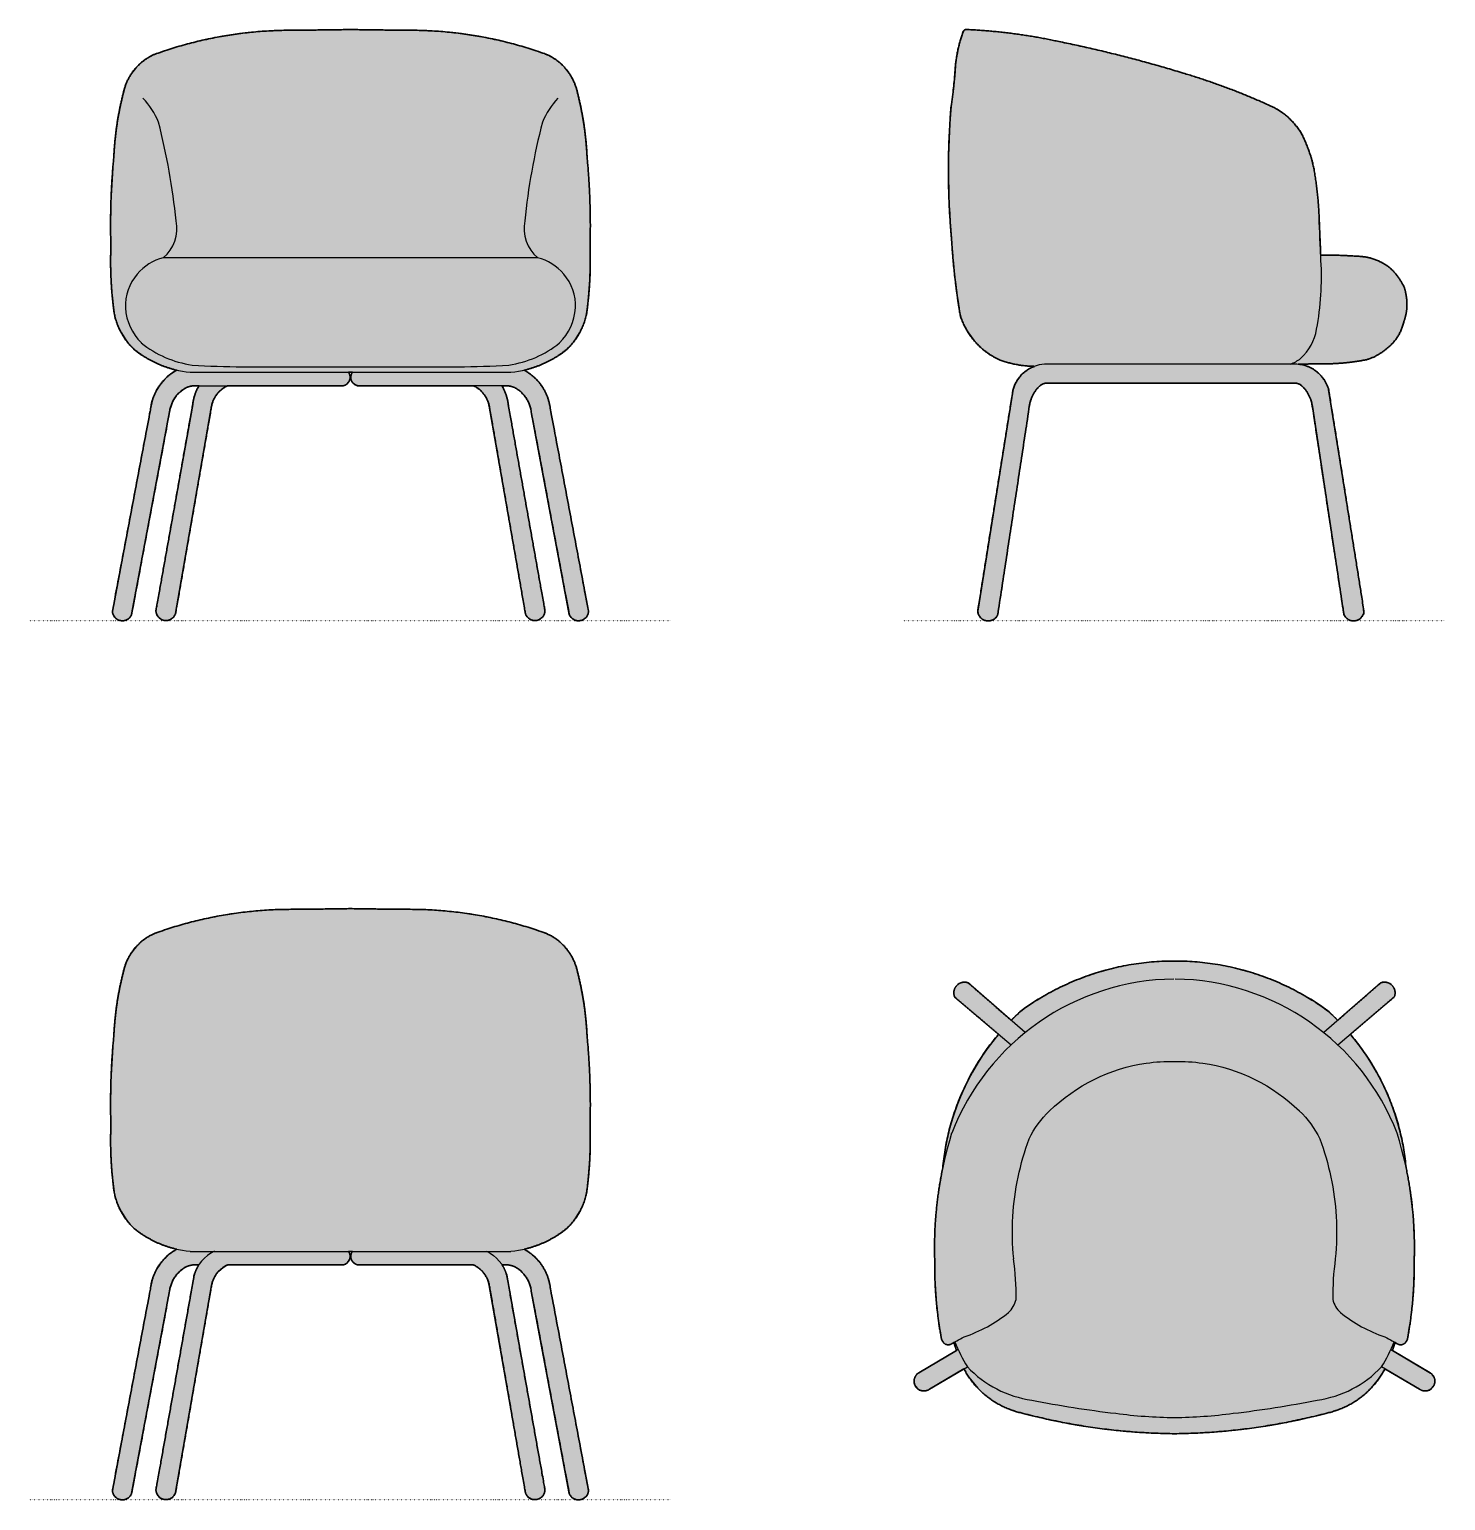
# Model space of a CAD drawing. Header units: millimetres. Extents: x 0 to 1796, y -1116 to 750.
import ezdxf

# ---------------------------------------------------------------- set-up
doc = ezdxf.new("R2010")
doc.units = ezdxf.units.MM
doc.linetypes.add('Dots', pattern=[1, 0, -1])
doc.layers.add('Blocks', color=7, linetype='Continuous')
doc.layers.add('Blocks$Fill', color=7, linetype='Continuous', true_color=0xffffff)
for name, color, linetype, lineweight, true_color in [('Blocks$Inner', 7, 'Continuous', 25, 0x007f00), ('Blocks$Outline', 7, 'Continuous', 35, 0xff3f3f), ('Groud', 7, 'Dots', 25, 0x243775)]:
    doc.layers.add(name, color=color, linetype=linetype, lineweight=lineweight, true_color=true_color)

# ---------------------------------------------------------------- blocks, each defined once
blk = doc.blocks.new('Nest Chair Top')
at = {"layer": 'Blocks$Fill'}
blk.add_hatch(color=256, dxfattribs=at).paths.add_polyline_path([(304, 378.7), (297.6, 378.7), (291.2, 378.5), (284.7, 378.2), (278.3, 377.8), (271.9, 377.2), (265.4, 376.5), (259, 375.7), (252.5, 374.8), (246.1, 373.7), (239.7, 372.5), (233.3, 371.2), (226.9, 369.8), (220.6, 368.2), (214.2, 366.5), (208, 364.6), (201.7, 362.7), (195.5, 360.6), (189.3, 358.4), (183.2, 356), (177.2, 353.6), (171.1, 351), (165.2, 348.3), (159.3, 345.5), (153.5, 342.6), (147.7, 339.6), (142, 336.5), (136.4, 333.2), (130.9, 329.9), (125.4, 326.5), (120, 322.9), (114.8, 319.3), (109.5, 315.6), (103.2, 309.6), (96.9, 303.5), (42.3, 351.1), (41.9, 351.3), (41.5, 351.4), (41, 351.5), (40.8, 351.6), (40.5, 351.6), (40.3, 351.7), (40.1, 351.7), (39.8, 351.8), (39.6, 351.8), (39.3, 351.8), (39.1, 351.8), (38.9, 351.9), (38.6, 351.9), (38.4, 351.9), (38.1, 351.9), (37.9, 351.9), (37.6, 351.9), (37.4, 351.9), (37.1, 351.9), (36.9, 351.9), (36.6, 351.9), (36.4, 351.8), (36.1, 351.8), (35.9, 351.8), (35.6, 351.7), (35.4, 351.7), (35.1, 351.7), (34.9, 351.6), (34.7, 351.6), (34.4, 351.5), (34.2, 351.4), (33.9, 351.4), (33.7, 351.3), (33.4, 351.2), (33.2, 351.1), (33, 351), (32.7, 351), (32.5, 350.9), (32.3, 350.8), (32.1, 350.7), (31.8, 350.6), (31.6, 350.4), (31.4, 350.3), (31.2, 350.2), (31, 350.1), (30.8, 350), (30.5, 349.8), (30.3, 349.7), (30.1, 349.6), (29.9, 349.4), (29.7, 349.3), (29.5, 349.1), (29.4, 349), (29.2, 348.8), (29, 348.7), (28.6, 348.4), (28.3, 348.1), (28, 347.7), (27.7, 347.4), (27.3, 347), (27.1, 346.7), (26.9, 346.5), (26.8, 346.3), (26.6, 346.1), (26.5, 345.9), (26.4, 345.7), (26.2, 345.5), (26.1, 345.3), (26, 345.1), (25.9, 344.9), (25.7, 344.6), (25.6, 344.4), (25.5, 344.2), (25.4, 344), (25.3, 343.7), (25.2, 343.5), (25.1, 343.3), (25, 343.1), (25, 342.8), (24.9, 342.6), (24.8, 342.3), (24.7, 342.1), (24.7, 341.9), (24.6, 341.6), (24.5, 341.4), (24.5, 341.1), (24.4, 340.9), (24.4, 340.6), (24.4, 340.4), (24.3, 340.1), (24.3, 339.9), (24.3, 339.6), (24.2, 339.4), (24.2, 339.1), (24.2, 338.9), (24.2, 338.6), (24.2, 338.4), (24.2, 338.1), (24.2, 337.9), (24.2, 337.7), (24.2, 337.4), (24.3, 337.2), (24.3, 336.9), (24.3, 336.7), (24.3, 336.4), (24.4, 336.2), (24.4, 335.9), (24.5, 335.7), (24.5, 335.5), (24.6, 335.2), (24.6, 335), (24.7, 334.8), (24.8, 334.5), (24.9, 334.1), (25, 333.7), (25.2, 333.2), (80.8, 285.8), (77.2, 281.4), (73.6, 276.9), (70.1, 272.3), (66.7, 267.7), (63.3, 262.9), (60, 258.1), (56.9, 253.2), (53.8, 248.3), (50.8, 243.3), (47.9, 238.2), (45.1, 233), (42.4, 227.8), (39.7, 222.6), (37.2, 217.3), (34.8, 211.9), (32.5, 206.5), (30.3, 201.1), (28.2, 195.6), (26.2, 190.1), (24.3, 184.5), (22.5, 179), (20.9, 173.3), (19.3, 167.7), (17.9, 162), (16.5, 156.4), (15.3, 150.7), (14.2, 145), (13.2, 139.3), (12.3, 133.5), (11.5, 127.8), (10.8, 122.1), (10.2, 116.4), (7.4, 102), (5.1, 87.5), (3.2, 73), (1.7, 58.4), (0.6, 43.8), (0, 29.2), (-0.2, 14.6), (0.3, -24.9), (0.9, -37.3), (1.8, -49.8), (2.9, -62.2), (4.4, -74.6), (6.2, -86.9), (8.3, -99.2), (8.3, -99.4), (8.3, -99.6), (8.4, -99.7), (8.4, -99.9), (8.4, -100.1), (8.5, -100.3), (8.5, -100.5), (8.6, -100.7), (8.6, -100.9), (8.7, -101.1), (8.7, -101.3), (8.8, -101.4), (8.9, -101.6), (9, -101.8), (9, -102), (9.1, -102.2), (9.2, -102.4), (9.3, -102.5), (9.4, -102.7), (9.5, -102.9), (9.6, -103.1), (9.7, -103.2), (9.8, -103.4), (9.9, -103.6), (10, -103.7), (10.1, -103.9), (10.2, -104), (10.3, -104.2), (10.4, -104.4), (10.6, -104.5), (10.7, -104.7), (10.8, -104.8), (10.9, -104.9), (11, -105.1), (11.1, -105.2), (11.2, -105.3), (11.3, -105.5), (11.5, -105.6), (11.6, -105.7), (11.7, -105.9), (11.8, -106), (12, -106.1), (12.1, -106.2), (12.3, -106.3), (12.4, -106.5), (12.5, -106.6), (12.7, -106.7), (12.9, -106.8), (13, -106.9), (13.2, -107), (13.3, -107.1), (13.5, -107.2), (13.7, -107.3), (13.8, -107.3), (14, -107.4), (14.2, -107.5), (14.4, -107.6), (14.6, -107.6), (14.8, -107.7), (14.9, -107.8), (15.1, -107.8), (15.3, -107.9), (15.5, -107.9), (15.7, -107.9), (15.9, -108), (16.1, -108), (16.3, -108), (16.5, -108), (16.7, -108.1), (16.9, -108.1), (17.1, -108.1), (17.3, -108.1), (17.4, -108.1), (17.6, -108.1), (17.8, -108), (18, -108), (18.2, -108), (18.4, -108), (18.6, -107.9), (18.8, -107.9), (19, -107.9), (19.1, -107.8), (19.3, -107.8), (19.5, -107.7), (19.7, -107.7), (19.8, -107.6), (20, -107.5), (20.2, -107.5), (20.3, -107.4), (20.5, -107.3), (20.7, -107.2), (20.8, -107.2), (21, -107.1), (21.1, -107), (21.3, -106.9), (21.4, -106.8), (24.3, -105.1), (25.9, -110.2), (27.6, -115.1), (-20.3, -143.7), (-20.6, -143.9), (-20.8, -144), (-21.1, -144.2), (-21.3, -144.4), (-21.6, -144.6), (-21.8, -144.8), (-22, -145), (-22.3, -145.2), (-22.5, -145.4), (-22.7, -145.6), (-22.9, -145.9), (-23.1, -146.1), (-23.3, -146.3), (-23.5, -146.6), (-23.7, -146.8), (-23.9, -147.1), (-24.1, -147.3), (-24.3, -147.6), (-24.4, -147.9), (-24.6, -148.1), (-24.7, -148.4), (-24.9, -148.7), (-25, -149), (-25.2, -149.3), (-25.3, -149.6), (-25.4, -149.8), (-25.5, -150.1), (-25.6, -150.4), (-25.7, -150.7), (-25.8, -151), (-25.8, -151.3), (-25.9, -151.6), (-26, -151.9), (-26, -152.2), (-26.1, -152.5), (-26.1, -152.8), (-26.1, -153.1), (-26.2, -153.4), (-26.2, -153.7), (-26.2, -154.1), (-26.2, -154.4), (-26.2, -154.7), (-26.2, -155), (-26.1, -155.3), (-26.1, -155.6), (-26.1, -155.9), (-26, -156.2), (-26, -156.6), (-25.9, -156.9), (-25.8, -157.2), (-25.8, -157.5), (-25.7, -157.8), (-25.6, -158.1), (-25.5, -158.4), (-25.4, -158.7), (-25.2, -159), (-25.1, -159.2), (-25, -159.5), (-24.9, -159.8), (-24.7, -160.1), (-24.6, -160.3), (-24.4, -160.6), (-24.3, -160.9), (-24.1, -161.1), (-23.9, -161.4), (-23.7, -161.6), (-23.6, -161.9), (-23.4, -162.1), (-23.2, -162.3), (-23, -162.6), (-22.7, -162.8), (-22.5, -163), (-22.3, -163.2), (-22.1, -163.5), (-21.8, -163.7), (-21.6, -163.9), (-21.3, -164.1), (-21.1, -164.2), (-20.8, -164.4), (-20.6, -164.6), (-20.3, -164.8), (-20, -164.9), (-19.8, -165.1), (-19.5, -165.2), (-19.2, -165.4), (-18.9, -165.5), (-18.6, -165.6), (-18.3, -165.8), (-18.1, -165.9), (-17.8, -166), (-17.5, -166.1), (-17.2, -166.1), (-16.9, -166.2), (-16.6, -166.3), (-16.3, -166.4), (-16, -166.4), (-15.7, -166.5), (-15.4, -166.5), (-15.1, -166.6), (-14.8, -166.6), (-14.5, -166.6), (-14.1, -166.6), (-13.8, -166.6), (-13.5, -166.6), (-13.2, -166.6), (-12.9, -166.6), (-12.6, -166.6), (-12.3, -166.5), (-12, -166.5), (-11.7, -166.4), (-11.3, -166.4), (-11, -166.3), (-10.7, -166.2), (-10.4, -166.1), (-10.1, -166.1), (-9.8, -166), (-9.5, -165.9), (-9.2, -165.7), (-8.9, -165.6), (-8.7, -165.5), (-8.4, -165.4), (-8.1, -165.2), (-7.8, -165.1), (-7.6, -164.9), (-7.3, -164.8), (-7, -164.6), (-6.8, -164.4), (-6.5, -164.3), (37, -138.5), (38.4, -141.1), (39.9, -143.7), (41.5, -146.2), (43.1, -148.7), (44.8, -151.1), (46.6, -153.5), (48.5, -155.9), (50.4, -158.3), (52.4, -160.5), (54.5, -162.8), (56.6, -165), (58.8, -167.1), (61, -169.2), (63.3, -171.2), (65.7, -173.1), (68.1, -175), (70.6, -176.8), (73.1, -178.6), (75.7, -180.2), (78.3, -181.8), (81, -183.4), (83.7, -184.8), (86.4, -186.2), (89.1, -187.5), (91.9, -188.7), (94.7, -189.8), (97.5, -190.8), (100.4, -191.8), (103.2, -192.7), (106, -193.5), (108.9, -194.2), (111.8, -194.9), (135.3, -200.7), (159.1, -205.8), (183, -210.2), (207.1, -213.8), (231.2, -216.7), (255.5, -218.8), (279.7, -220.2), (304, -220.8), (328.2, -220.2), (352.5, -218.8), (376.7, -216.7), (400.9, -213.8), (424.9, -210.2), (448.9, -205.8), (472.6, -200.7), (496.2, -194.9), (499, -194.2), (501.9, -193.5), (504.8, -192.7), (507.6, -191.8), (510.4, -190.8), (513.3, -189.8), (516, -188.7), (518.8, -187.5), (521.6, -186.2), (524.3, -184.8), (527, -183.4), (529.6, -181.8), (532.2, -180.2), (534.8, -178.6), (537.3, -176.8), (539.8, -175), (542.2, -173.1), (544.6, -171.2), (546.9, -169.2), (549.2, -167.1), (551.4, -165), (553.5, -162.8), (555.6, -160.5), (557.6, -158.3), (559.5, -155.9), (561.3, -153.5), (563.1, -151.1), (564.8, -148.7), (566.5, -146.2), (568, -143.7), (569.5, -141.1), (570.9, -138.5), (614.5, -164.3), (614.7, -164.4), (615, -164.6), (615.2, -164.8), (615.5, -164.9), (615.8, -165.1), (616.1, -165.2), (616.3, -165.4), (616.6, -165.5), (616.9, -165.6), (617.2, -165.7), (617.5, -165.9), (617.8, -166), (618.1, -166.1), (618.4, -166.1), (618.7, -166.2), (619, -166.3), (619.3, -166.4), (619.6, -166.4), (619.9, -166.5), (620.2, -166.5), (620.5, -166.6), (620.9, -166.6), (621.2, -166.6), (621.5, -166.6), (621.8, -166.6), (622.1, -166.6), (622.4, -166.6), (622.7, -166.6), (623, -166.6), (623.3, -166.5), (623.6, -166.5), (623.9, -166.4), (624.2, -166.4), (624.5, -166.3), (624.8, -166.2), (625.1, -166.1), (625.4, -166.1), (625.7, -166), (626, -165.9), (626.3, -165.8), (626.6, -165.6), (626.9, -165.5), (627.2, -165.4), (627.4, -165.2), (627.7, -165.1), (628, -164.9), (628.3, -164.8), (628.5, -164.6), (628.8, -164.4), (629, -164.2), (629.3, -164.1), (629.5, -163.9), (629.8, -163.7), (630, -163.5), (630.3, -163.2), (630.5, -163), (630.7, -162.8), (630.9, -162.6), (631.1, -162.3), (631.3, -162.1), (631.5, -161.9), (631.7, -161.6), (631.9, -161.4), (632, -161.1), (632.2, -160.9), (632.4, -160.6), (632.5, -160.3), (632.7, -160.1), (632.8, -159.8), (632.9, -159.5), (633.1, -159.2), (633.2, -159), (633.3, -158.7), (633.4, -158.4), (633.5, -158.1), (633.6, -157.8), (633.7, -157.5), (633.8, -157.2), (633.9, -156.9), (633.9, -156.6), (634, -156.2), (634, -155.9), (634.1, -155.6), (634.1, -155.3), (634.1, -155), (634.1, -154.7), (634.1, -154.4), (634.1, -154.1), (634.1, -153.7), (634.1, -153.4), (634.1, -153.1), (634.1, -152.8), (634, -152.5), (634, -152.2), (633.9, -151.9), (633.9, -151.6), (633.8, -151.3), (633.7, -151), (633.6, -150.7), (633.5, -150.4), (633.4, -150.1), (633.3, -149.8), (633.2, -149.6), (633.1, -149.3), (633, -149), (632.8, -148.7), (632.7, -148.4), (632.5, -148.1), (632.4, -147.9), (632.2, -147.6), (632.1, -147.3), (631.9, -147.1), (631.7, -146.8), (631.5, -146.6), (631.3, -146.3), (631.1, -146.1), (630.9, -145.9), (630.7, -145.6), (630.5, -145.4), (630.2, -145.2), (630, -145), (629.8, -144.8), (629.5, -144.6), (629.3, -144.4), (629, -144.2), (628.8, -144), (628.5, -143.9), (628.3, -143.7), (580.3, -115.1), (582.1, -110.2), (583.7, -105.1), (586.5, -106.8), (586.7, -106.9), (586.8, -107), (587, -107.1), (587.1, -107.2), (587.3, -107.2), (587.5, -107.3), (587.6, -107.4), (587.8, -107.5), (587.9, -107.5), (588.1, -107.6), (588.3, -107.7), (588.5, -107.7), (588.6, -107.8), (588.8, -107.8), (589, -107.9), (589.2, -107.9), (589.4, -107.9), (589.6, -108), (589.7, -108), (589.9, -108), (590.1, -108), (590.3, -108.1), (590.5, -108.1), (590.7, -108.1), (590.9, -108.1), (591.1, -108.1), (591.3, -108.1), (591.5, -108), (591.7, -108), (591.9, -108), (592.1, -108), (592.3, -107.9), (592.4, -107.9), (592.6, -107.9), (592.8, -107.8), (593, -107.8), (593.2, -107.7), (593.4, -107.6), (593.6, -107.6), (593.7, -107.5), (593.9, -107.4), (594.1, -107.3), (594.3, -107.3), (594.4, -107.2), (594.6, -107.1), (594.8, -107), (594.9, -106.9), (595.1, -106.8), (595.3, -106.7), (595.4, -106.6), (595.6, -106.5), (595.7, -106.3), (595.8, -106.2), (596, -106.1), (596.1, -106), (596.2, -105.9), (596.4, -105.7), (596.5, -105.6), (596.6, -105.5), (596.7, -105.3), (596.8, -105.2), (596.9, -105.1), (597.1, -104.9), (597.2, -104.8), (597.3, -104.7), (597.4, -104.5), (597.5, -104.4), (597.6, -104.2), (597.8, -104), (597.9, -103.9), (598, -103.7), (598.1, -103.6), (598.2, -103.4), (598.3, -103.2), (598.4, -103.1), (598.5, -102.9), (598.6, -102.7), (598.7, -102.5), (598.8, -102.4), (598.8, -102.2), (598.9, -102), (599, -101.8), (599.1, -101.6), (599.1, -101.4), (599.2, -101.3), (599.3, -101.1), (599.3, -100.9), (599.4, -100.7), (599.4, -100.5), (599.5, -100.3), (599.5, -100.1), (599.6, -99.9), (599.6, -99.7), (599.6, -99.6), (599.7, -99.4), (599.7, -99.2), (601.8, -86.9), (603.5, -74.6), (605, -62.2), (606.2, -49.8), (607.1, -37.3), (607.7, -24.9), (608, -12.4), (608.2, 14.6), (608, 29.2), (607.4, 43.8), (606.3, 58.4), (604.8, 73), (602.9, 87.5), (600.5, 102), (597.7, 116.4), (597.2, 122.1), (596.5, 127.8), (595.7, 133.5), (594.8, 139.3), (593.8, 145), (592.7, 150.7), (591.4, 156.4), (590.1, 162), (588.7, 167.7), (587.1, 173.3), (585.4, 179), (583.6, 184.5), (581.8, 190.1), (579.8, 195.6), (577.7, 201.1), (575.5, 206.5), (573.1, 211.9), (570.7, 217.3), (568.2, 222.6), (565.6, 227.8), (562.9, 233), (560.1, 238.2), (557.2, 243.3), (554.2, 248.3), (551.1, 253.2), (547.9, 258.1), (544.6, 262.9), (541.3, 267.7), (537.9, 272.3), (534.4, 276.9), (530.8, 281.4), (527.1, 285.8), (582.7, 333.2), (582.9, 333.7), (583.1, 334.1), (583.2, 334.5), (583.3, 334.8), (583.3, 335), (583.4, 335.2), (583.4, 335.5), (583.5, 335.7), (583.5, 335.9), (583.6, 336.2), (583.6, 336.4), (583.6, 336.7), (583.7, 336.9), (583.7, 337.2), (583.7, 337.4), (583.7, 337.7), (583.7, 337.9), (583.7, 338.1), (583.7, 338.4), (583.7, 338.6), (583.7, 338.9), (583.7, 339.1), (583.7, 339.4), (583.7, 339.6), (583.7, 339.9), (583.6, 340.1), (583.6, 340.4), (583.6, 340.6), (583.5, 340.9), (583.5, 341.1), (583.4, 341.4), (583.4, 341.6), (583.3, 341.9), (583.2, 342.1), (583.2, 342.3), (583.1, 342.6), (583, 342.8), (582.9, 343.1), (582.8, 343.3), (582.7, 343.5), (582.6, 343.7), (582.5, 344), (582.4, 344.2), (582.3, 344.4), (582.2, 344.6), (582.1, 344.9), (582, 345.1), (581.9, 345.3), (581.7, 345.5), (581.6, 345.7), (581.5, 345.9), (581.3, 346.1), (581.2, 346.3), (581, 346.5), (580.9, 346.7), (580.6, 347), (580.3, 347.4), (580, 347.7), (579.7, 348.1), (579.3, 348.4), (579, 348.7), (578.8, 348.8), (578.6, 349), (578.4, 349.1), (578.2, 349.3), (578, 349.4), (577.8, 349.6), (577.6, 349.7), (577.4, 349.8), (577.2, 350), (577, 350.1), (576.8, 350.2), (576.6, 350.3), (576.3, 350.4), (576.1, 350.6), (575.9, 350.7), (575.7, 350.8), (575.4, 350.9), (575.2, 351), (575, 351), (574.7, 351.1), (574.5, 351.2), (574.3, 351.3), (574, 351.4), (573.8, 351.4), (573.5, 351.5), (573.3, 351.6), (573.1, 351.6), (572.8, 351.7), (572.6, 351.7), (572.3, 351.7), (572.1, 351.8), (571.8, 351.8), (571.6, 351.8), (571.3, 351.9), (571.1, 351.9), (570.8, 351.9), (570.6, 351.9), (570.3, 351.9), (570.1, 351.9), (569.8, 351.9), (569.6, 351.9), (569.3, 351.9), (569.1, 351.9), (568.8, 351.8), (568.6, 351.8), (568.4, 351.8), (568.1, 351.8), (567.9, 351.7), (567.7, 351.7), (567.4, 351.6), (567.2, 351.6), (567, 351.5), (566.5, 351.4), (566, 351.3), (565.6, 351.1), (511, 303.5), (504.8, 309.6), (498.4, 315.6), (493.2, 319.3), (487.9, 322.9), (482.5, 326.5), (477.1, 329.9), (471.5, 333.2), (465.9, 336.5), (460.2, 339.6), (454.5, 342.6), (448.7, 345.5), (442.8, 348.3), (436.8, 351), (430.8, 353.6), (424.7, 356), (418.6, 358.4), (412.5, 360.6), (406.2, 362.7), (400, 364.6), (393.7, 366.5), (387.4, 368.2), (381, 369.8), (374.7, 371.2), (368.3, 372.5), (361.9, 373.7), (355.4, 374.8), (349, 375.7), (342.5, 376.5), (336.1, 377.2), (329.7, 377.8), (323.2, 378.2), (316.8, 378.5), (310.4, 378.7)], flags=0)
at = {"layer": 'Blocks$Inner'}
for p, q in [((114.7, 288), (42.3, 351.1)), ((565.6, 351.1), (493.2, 288)), ((25.2, 333.2), (96.8, 272.3)), ((511.2, 272.3), (582.7, 333.2)), ((29.6, -113.9), (-20.6, -143.9)), ((578.3, -113.9), (628.5, -143.9)), ((-6.6, -164.3), (41.4, -135.9)), ((614.5, -164.3), (566.5, -135.9))]:
    blk.add_line(p, q, dxfattribs=at)
for centre, radius, start, end in [((303, 50.6), 328.1, 89.733, 126.1453), ((304.9, 50.6), 328.1, 53.8547, 90.267), ((307, 49.8), 306.1, 90.7475, 158.8523), ((300.9, 49.8), 306.1, 21.1477, 89.2525), ((37.8, 338.4), 13.6, 70.2129, 202.2843), ((570.2, 338.4), 13.6, 337.7157, 109.7871), ((314.4, 89.1), 305.3, 132.1232, 135.4012), ((293.6, 89.1), 305.3, 44.5988, 47.8768), ((314.4, 89.1), 305.3, 139.8827, 174.8717), ((293.6, 89.1), 305.3, 5.1283, 40.1173), ((494.6, 15.2), 494.9, 162.9577, 181.7563), ((113.3, 15.2), 494.9, 358.2437, 17.0423), ((518.6, -6.7), 518.6, 179.2621, 190.2734), ((-256.5, -47.9), 359.8, 359.5913, 7.7958), ((864.4, -47.9), 359.8, 172.2042, 180.4087), ((89.4, -6.7), 518.6, 349.7266, 0.7379), ((69, -41.7), 35.4, 313.8603, 345.6763), ((538.9, -41.7), 35.4, 194.3237, 226.1397), ((-24.7, 81.6), 190.1, 289.0287, 308.4815), ((632.7, 81.6), 190.1, 231.5185, 250.9713), ((18.6, -97.9), 10.4, 186.933, 221.4648), ((17.2, -100.3), 7.8, 215.4461, 302.9984), ((15.5, -92.7), 15.3, 271.7634, 272.1427), ((18.6, -97.9), 10.4, 255.9183, 255.9966), ((-390.9, 602.1), 820.1, 300.1804, 300.7156), ((228.3, -42.5), 213.5, 197.0774, 199.9055), ((192.2, -40.9), 178.2, 200.8482, 212.2212), ((415.8, -40.9), 178.2, 327.7788, 339.1518), ((998.8, 602.1), 820.1, 239.2844, 239.8196), ((379.6, -42.5), 213.5, 340.0945, 342.9226), ((590.8, -100.3), 7.8, 237.0016, 324.5539), ((589.4, -97.9), 10.4, 284.0034, 284.0817), ((592.5, -92.7), 15.3, 267.8573, 268.2366), ((589.4, -97.9), 10.4, 318.5352, 353.067), ((-13.8, -154.2), 12.4, 121.764, 305.9079), ((134.7, -86.8), 110.5, 207.9202, 258.0432), ((142, -41.6), 137.9, 223.1816, 262.1216), ((466, -41.6), 137.9, 277.8784, 316.8184), ((473.3, -86.8), 110.5, 281.9568, 332.0798), ((621.8, -154.2), 12.4, 234.0921, 58.236), ((379.2, 1107.1), 1310.6, 258.7286, 263.4401), ((228.7, 1107.1), 1310.6, 276.5599, 281.2714), ((312, 565.4), 786.3, 255.2436, 269.4128), ((307.8, 380.4), 580.6, 262.2467, 269.6188), ((295.9, 565.4), 786.3, 270.5872, 284.7564), ((300.1, 380.4), 580.6, 270.3812, 277.7533)]:
    blk.add_arc(centre, radius, start, end, dxfattribs=at)
at = {"layer": 'Blocks$Inner', "extrusion": (0, 0, -1)}
for centre, radius, start, end in [((-299.8, 31.3), 220.2, 45.5836, 81.7385), ((-296.5, 61.5), 189.8, 81.4079, 92.2646), ((-311.5, 61.5), 189.8, 87.7354, 98.5921), ((-308.2, 31.3), 220.2, 98.2615, 134.4164), ((-225.7, 102.9), 117.3, 25.4339, 46.9579), ((-382.2, 102.9), 117.3, 133.0421, 154.5661), ((-441.7, 33.7), 343.4, 3.4965, 20.3707), ((-166.3, 33.7), 343.4, 159.6293, 176.5035), ((-454.1, 34.6), 355.6, 354.5617, 3.2279), ((-153.9, 34.6), 355.6, 176.7721, 185.4383), ((-1572, -3037), 3315.5, 62.2453, 62.4256), ((964, -3037), 3315.5, 117.5744, 117.7547)]:
    blk.add_arc(centre, radius, start, end, dxfattribs=at)
at = {"layer": 'Blocks$Outline'}
for points in [[(27.6, -115.1), (-20.3, -143.7)], [(628.3, -143.7), (580.3, -115.1)], [(-6.5, -164.3), (37, -138.5)], [(570.9, -138.5), (614.5, -164.3)]]:
    blk.add_lwpolyline(points, dxfattribs=at)
for points, weights, knots in [([(304, 378.7), (196.4, 379), (109.5, 315.6), (103.1, 309.7), (96.9, 303.5)], [0.999707796896, 0.950084980151, 1, 0.999590900079, 1], [0.610239, 0.610239, 0.610239, 208.485627, 208.485627, 225.954604, 225.954604, 225.954604]), ([(511, 303.5), (504.9, 309.7), (498.4, 315.6), (411.5, 379), (304, 378.7)], [1, 0.999590900079, 1, 0.950084980279, 0.999707796643], [0, 0, 0, 17.468977, 17.468977, 225.344364, 225.344364, 225.344364]), ([(96.9, 303.5), (69.6, 327.3), (42.3, 351.1), (34.1, 354.1), (28, 347.7), (21.9, 341.4), (25.2, 333.2), (53, 309.5), (80.8, 285.8)], [1, 1, 1, 0.83850089174, 1, 0.83850089174, 1, 1, 1], [23.602475, 23.602475, 23.602475, 96.048719, 96.048719, 111.670461, 111.670461, 127.292204, 127.292204, 200.365234, 200.365234, 200.365234]), ([(527.1, 285.8), (554.9, 309.5), (582.7, 333.2), (586.1, 341.4), (580, 347.7), (573.9, 354.1), (565.6, 351.1), (538.3, 327.3), (511, 303.5)], [1, 1, 1, 0.83850089174, 1, 0.83850089174, 1, 1, 1], [20.911865, 20.911865, 20.911865, 93.984895, 93.984895, 109.606638, 109.606638, 125.22838, 125.22838, 197.674624, 197.674624, 197.674624]), ([(10.2, 116.4), (-1.8, 58.8), (0, 0), (-0.6, -50), (8.3, -99.2), (8.7, -102.4), (10.8, -104.8), (15.1, -110.9), (21.4, -106.8), (22.8, -106), (24.3, -105.1)], [0.994596203539, 0.99032257843, 1, 0.995386766541, 1, 0.954937640961, 1, 0.722048249934, 1, 0.999995280444, 0.999994644998], [409.236602, 409.236602, 409.236602, 526.272646, 526.272646, 625.942116, 625.942116, 632.208725, 632.208725, 644.131157, 644.131157, 647.445893, 647.445893, 647.445893]), ([(583.7, -105.1), (585.1, -106), (586.5, -106.8), (592.8, -110.9), (597.2, -104.8), (599.3, -102.4), (599.7, -99.2), (608.6, -50), (608, 0), (609.8, 58.8), (597.7, 116.4)], [0.999994644998, 0.999995280444, 1, 0.722048249935, 1, 0.954937640961, 1, 0.995386766541, 1, 0.99032257843, 0.994596203539], [1696.154279, 1696.154279, 1696.154279, 1699.469014, 1699.469014, 1711.391446, 1711.391446, 1717.658055, 1717.658055, 1817.327525, 1817.327525, 1934.36357, 1934.36357, 1934.36357]), ([(-20.3, -143.7), (-24.8, -146.5), (-25.9, -151.6), (-27, -156.8), (-24.1, -161.1), (-21.2, -165.5), (-16, -166.4), (-10.8, -167.3), (-6.5, -164.3)], [1, 0.920382169525, 1, 0.920382169525, 1, 0.920382169525, 1, 0.920382169525, 1], [0, 0, 0, 9.954391, 9.954391, 19.908781, 19.908781, 29.863172, 29.863172, 39.817563, 39.817563, 39.817563]), ([(37, -138.5), (61.2, -184.2), (111.8, -194.9), (206.3, -219.8), (304, -220.8), (401.7, -219.8), (496.2, -194.9), (546.7, -184.2), (570.9, -138.5)], [1, 0.905853839892, 1, 0.992365166984, 1, 0.992365166984, 1, 0.905853839892, 1], [0, 0, 0, 96.648217, 96.648217, 291.087054, 291.087054, 485.525892, 485.525892, 582.174109, 582.174109, 582.174109]), ([(614.5, -164.3), (618.7, -167.3), (623.9, -166.4), (629.1, -165.5), (632, -161.1), (635, -156.8), (633.9, -151.6), (632.7, -146.5), (628.3, -143.7)], [1, 0.920382169525, 1, 0.920382169525, 1, 0.920382169525, 1, 0.920382169525, 1], [0, 0, 0, 9.954391, 9.954391, 19.908781, 19.908781, 29.863172, 29.863172, 39.817563, 39.817563, 39.817563])]:
    blk.add_rational_spline(points, weights, degree=2, knots=knots, dxfattribs=at)
for points, weights in [([(80.8, 285.8), (18.8, 212.2), (10.2, 116.4)], [1, 0.953745646299, 1]), ([(597.7, 116.4), (589.1, 212.2), (527.1, 285.8)], [1, 0.953745646299, 1]), ([(24.3, -105.1), (25.8, -110.2), (27.6, -115.1)], [1, 0.999695471333, 1]), ([(580.3, -115.1), (582.1, -110.2), (583.7, -105.1)], [1, 0.999695471333, 1])]:
    blk.add_rational_spline(points, weights, degree=2, dxfattribs=at)
blk = doc.blocks.new('Nest Chair Side')
at = {"layer": 'Blocks$Fill'}
blk.add_hatch(color=256, dxfattribs=at).paths.add_polyline_path([(520.6, 572.3), (520, 575.3), (519.3, 578.3), (518.5, 581.3), (517.7, 584.3), (516.9, 587.2), (516, 590.2), (515, 593.1), (514, 596), (513, 598.9), (511.9, 601.8), (510.7, 604.6), (509.5, 607.4), (508.3, 610.2), (507, 613), (505.6, 615.8), (504.2, 618.5), (502.6, 621.1), (500.8, 623.6), (499, 626), (497, 628.4), (495, 630.8), (492.9, 633.1), (490.8, 635.3), (488.5, 637.4), (486.2, 639.5), (483.8, 641.4), (481.3, 643.3), (478.8, 645.1), (476.3, 646.8), (473.7, 648.4), (471, 650), (468.3, 651.4), (441.2, 663.3), (413.6, 674.3), (385.7, 684.3), (357.4, 693.4), (318.3, 704.9), (278.9, 715.5), (239.2, 725.1), (199.3, 733.8), (184.5, 736.8), (169.7, 739.6), (154.8, 742.1), (139.8, 744.2), (124.8, 746), (109.8, 747.5), (94.7, 748.7), (79.7, 749.6), (79.6, 749.6), (79.5, 749.6), (79.5, 749.6), (79.4, 749.6), (79.3, 749.6), (79.2, 749.6), (79.2, 749.6), (79.1, 749.5), (79, 749.5), (79, 749.5), (78.9, 749.5), (78.8, 749.5), (78.7, 749.5), (78.7, 749.4), (78.6, 749.4), (78.5, 749.4), (78.5, 749.4), (78.4, 749.4), (78.3, 749.3), (78.2, 749.3), (78.2, 749.3), (78.1, 749.2), (78, 749.2), (78, 749.2), (77.9, 749.1), (77.8, 749.1), (77.8, 749.1), (77.7, 749), (77.6, 749), (77.6, 748.9), (77.5, 748.9), (77.4, 748.9), (77.4, 748.8), (77.3, 748.8), (77.3, 748.7), (77.2, 748.7), (77.1, 748.6), (77.1, 748.6), (77, 748.5), (77, 748.5), (76.9, 748.4), (76.9, 748.4), (76.8, 748.3), (76.8, 748.3), (76.7, 748.2), (76.7, 748.1), (76.6, 748.1), (76.6, 748), (76.5, 748), (76.5, 747.9), (76.4, 747.8), (76.4, 747.8), (76.4, 747.7), (76.3, 747.6), (76.3, 747.6), (76.2, 747.5), (76.2, 747.5), (76.2, 747.4), (76.1, 747.3), (76.1, 747.3), (76.1, 747.2), (76.1, 747.1), (76, 747.1), (76, 747), (74.1, 741.7), (72.4, 736.4), (70.9, 731), (69.5, 725.5), (68.4, 720), (67.4, 714.5), (66.6, 709), (65.9, 703.4), (65, 690.5), (63.8, 677.7), (62.3, 664.9), (60.5, 652.1), (58.9, 631.2), (57.9, 610.2), (57.2, 589.3), (57.1, 568.3), (57.4, 547.3), (58.2, 526.3), (59.4, 505.4), (62.8, 459.8), (65.3, 435.2), (68.4, 410.7), (72.2, 386.2), (73.2, 383.5), (74.2, 380.7), (75.4, 378), (76.6, 375.3), (77.9, 372.6), (79.3, 370), (80.8, 367.4), (82.4, 364.8), (84, 362.3), (85.8, 359.9), (87.6, 357.5), (89.4, 355.2), (91.4, 353), (93.4, 350.8), (95.4, 348.7), (97.6, 346.6), (99, 345.4), (100.4, 344.2), (101.9, 343), (103.4, 341.8), (104.9, 340.7), (106.4, 339.5), (108, 338.5), (109.6, 337.4), (111.2, 336.4), (112.8, 335.4), (114.4, 334.5), (116.1, 333.5), (117.7, 332.7), (119.4, 331.8), (121.1, 331), (122.8, 330.2), (125.4, 329.3), (128.1, 328.5), (130.7, 327.7), (133.4, 326.9), (136.1, 326.2), (138.8, 325.6), (141.5, 325), (144.2, 324.5), (146.9, 324), (149.7, 323.6), (152.4, 323.2), (155.2, 322.9), (157.9, 322.7), (160.7, 322.5), (163.4, 322.4), (166.2, 322.3), (165, 321.9), (163.8, 321.3), (162.6, 320.8), (161.4, 320.2), (160.3, 319.6), (159.1, 319), (158, 318.3), (156.9, 317.5), (155.8, 316.8), (154.8, 316), (153.7, 315.2), (152.7, 314.3), (151.7, 313.5), (150.8, 312.6), (149.8, 311.6), (148.9, 310.7), (148.1, 309.7), (147.2, 308.7), (146.4, 307.7), (145.6, 306.6), (144.9, 305.6), (144.2, 304.5), (143.5, 303.4), (142.9, 302.3), (142.3, 301.2), (141.7, 300), (141.2, 298.9), (140.7, 297.8), (140.2, 296.6), (139.8, 295.5), (139.4, 294.3), (139.1, 293.2), (94.2, 11.6), (94.2, 11.3), (94.3, 11.1), (94.3, 10.8), (94.3, 10.6), (94.4, 10.3), (94.4, 10), (94.5, 9.8), (94.5, 9.5), (94.6, 9.3), (94.7, 9), (94.8, 8.7), (94.8, 8.5), (94.9, 8.2), (95, 8), (95.1, 7.7), (95.2, 7.4), (95.3, 7.2), (95.5, 6.9), (95.6, 6.7), (95.7, 6.4), (95.9, 6.2), (96, 5.9), (96.1, 5.7), (96.3, 5.5), (96.5, 5.2), (96.6, 5), (96.8, 4.8), (97, 4.5), (97.1, 4.3), (97.3, 4.1), (97.5, 3.9), (97.7, 3.7), (97.9, 3.4), (98.1, 3.2), (98.3, 3), (98.5, 2.8), (98.7, 2.7), (98.9, 2.5), (99.2, 2.3), (99.4, 2.1), (99.6, 1.9), (99.8, 1.8), (100.1, 1.6), (100.3, 1.5), (100.6, 1.3), (100.8, 1.2), (101, 1), (101.3, 0.9), (101.5, 0.8), (101.8, 0.7), (102, 0.5), (102.3, 0.4), (102.5, 0.3), (102.8, 0.2), (103, 0.1), (103.3, 0.1), (103.6, 0), (103.8, -0.1), (104.1, -0.2), (104.3, -0.2), (104.6, -0.3), (104.8, -0.3), (105.1, -0.4), (105.3, -0.4), (105.6, -0.5), (105.9, -0.5), (106.1, -0.5), (106.4, -0.6), (106.6, -0.6), (106.9, -0.6), (107.2, -0.6), (107.4, -0.6), (107.7, -0.6), (108, -0.6), (108.2, -0.6), (108.5, -0.6), (108.8, -0.5), (109.1, -0.5), (109.3, -0.5), (109.6, -0.4), (109.9, -0.4), (110.2, -0.3), (110.4, -0.3), (110.7, -0.2), (111, -0.1), (111.3, -0.1), (111.5, 0), (111.8, 0.1), (112.1, 0.2), (112.3, 0.3), (112.6, 0.4), (112.9, 0.5), (113.1, 0.7), (113.4, 0.8), (113.6, 0.9), (113.9, 1), (114.1, 1.2), (114.4, 1.3), (114.6, 1.5), (114.9, 1.6), (115.1, 1.8), (115.3, 2), (115.6, 2.1), (115.8, 2.3), (116, 2.5), (116.2, 2.7), (116.4, 2.9), (116.6, 3.1), (116.8, 3.3), (117, 3.5), (117.2, 3.7), (117.4, 3.9), (117.6, 4.1), (117.8, 4.3), (117.9, 4.5), (118.1, 4.7), (118.3, 4.9), (118.4, 5.2), (118.6, 5.4), (118.7, 5.6), (118.9, 5.9), (119, 6.1), (119.1, 6.3), (119.2, 6.5), (119.4, 6.8), (119.5, 7), (119.6, 7.2), (119.7, 7.5), (159.7, 271.5), (159.8, 272.4), (159.9, 273.3), (160.1, 274.2), (160.3, 275.1), (160.5, 276), (160.7, 276.9), (161, 277.8), (161.2, 278.7), (161.5, 279.5), (161.8, 280.4), (162.1, 281.3), (162.5, 282.1), (162.8, 283), (163.2, 283.9), (163.6, 284.7), (164, 285.5), (164.4, 286.3), (164.9, 287.2), (165.4, 288), (165.8, 288.8), (166.3, 289.5), (166.8, 290.3), (167.4, 291.1), (167.9, 291.8), (168.5, 292.5), (169, 293.3), (169.6, 294), (170.2, 294.7), (170.8, 295.3), (171.4, 296), (172.1, 296.7), (172.7, 297.3), (172.9, 297.5), (173.1, 297.7), (173.4, 297.9), (173.6, 298.1), (173.8, 298.2), (174.1, 298.4), (174.3, 298.6), (174.5, 298.8), (174.8, 298.9), (175, 299.1), (175.3, 299.2), (175.6, 299.4), (175.8, 299.5), (176.1, 299.7), (176.4, 299.8), (176.6, 299.9), (176.9, 300), (177.2, 300.1), (177.5, 300.2), (177.8, 300.3), (178, 300.4), (178.3, 300.5), (178.6, 300.6), (178.9, 300.7), (179.2, 300.7), (179.5, 300.8), (179.8, 300.8), (180.1, 300.9), (180.4, 300.9), (180.6, 301), (180.9, 301), (181.2, 301), (497, 301), (497.3, 301), (497.6, 301), (497.8, 300.9), (498.1, 300.9), (498.4, 300.8), (498.7, 300.8), (499, 300.7), (499.3, 300.7), (499.6, 300.6), (499.9, 300.5), (500.2, 300.4), (500.4, 300.3), (500.7, 300.2), (501, 300.1), (501.3, 300), (501.6, 299.9), (501.8, 299.8), (502.1, 299.7), (502.4, 299.5), (502.6, 299.4), (502.9, 299.2), (503.1, 299.1), (503.4, 298.9), (503.6, 298.8), (503.9, 298.6), (504.1, 298.4), (504.4, 298.2), (504.6, 298.1), (504.8, 297.9), (505, 297.7), (505.3, 297.5), (505.5, 297.3), (506.1, 296.7), (506.8, 296), (507.4, 295.3), (508, 294.7), (508.6, 294), (509.2, 293.3), (509.7, 292.5), (510.3, 291.8), (510.8, 291.1), (511.4, 290.3), (511.9, 289.5), (512.4, 288.8), (512.8, 288), (513.3, 287.2), (513.7, 286.3), (514.2, 285.5), (514.6, 284.7), (515, 283.9), (515.4, 283), (515.7, 282.1), (516, 281.3), (516.4, 280.4), (516.7, 279.5), (517, 278.7), (517.2, 277.8), (517.5, 276.9), (517.7, 276), (517.9, 275.1), (518.1, 274.2), (518.2, 273.3), (518.4, 272.4), (518.5, 271.5), (558.5, 7.5), (558.6, 7.2), (558.7, 7), (558.8, 6.8), (559, 6.5), (559.1, 6.3), (559.2, 6.1), (559.3, 5.9), (559.5, 5.6), (559.6, 5.4), (559.8, 5.2), (559.9, 4.9), (560.1, 4.7), (560.3, 4.5), (560.4, 4.3), (560.6, 4.1), (560.8, 3.9), (561, 3.7), (561.2, 3.5), (561.4, 3.3), (561.6, 3.1), (561.8, 2.9), (562, 2.7), (562.2, 2.5), (562.4, 2.3), (562.6, 2.1), (562.9, 2), (563.1, 1.8), (563.3, 1.6), (563.6, 1.5), (563.8, 1.3), (564.1, 1.2), (564.3, 1), (564.6, 0.9), (564.8, 0.8), (565.1, 0.7), (565.3, 0.5), (565.6, 0.4), (565.9, 0.3), (566.1, 0.2), (566.4, 0.1), (566.7, 0), (566.9, -0.1), (567.2, -0.1), (567.5, -0.2), (567.8, -0.3), (568, -0.3), (568.3, -0.4), (568.6, -0.4), (568.9, -0.5), (569.1, -0.5), (569.4, -0.5), (569.7, -0.6), (570, -0.6), (570.2, -0.6), (570.5, -0.6), (570.8, -0.6), (571, -0.6), (571.3, -0.6), (571.6, -0.6), (571.8, -0.6), (572.1, -0.5), (572.3, -0.5), (572.6, -0.5), (572.9, -0.4), (573.1, -0.4), (573.4, -0.3), (573.6, -0.3), (573.9, -0.2), (574.1, -0.2), (574.4, -0.1), (574.6, 0), (574.9, 0.1), (575.1, 0.1), (575.4, 0.2), (575.7, 0.3), (575.9, 0.4), (576.2, 0.5), (576.4, 0.7), (576.7, 0.8), (576.9, 0.9), (577.2, 1), (577.4, 1.2), (577.6, 1.3), (577.9, 1.5), (578.1, 1.6), (578.3, 1.8), (578.6, 1.9), (578.8, 2.1), (579, 2.3), (579.3, 2.5), (579.5, 2.7), (579.7, 2.8), (579.9, 3), (580.1, 3.2), (580.3, 3.4), (580.5, 3.7), (580.7, 3.9), (580.9, 4.1), (581.1, 4.3), (581.2, 4.5), (581.4, 4.8), (581.6, 5), (581.7, 5.2), (581.9, 5.5), (582.1, 5.7), (582.2, 5.9), (582.3, 6.2), (582.5, 6.4), (582.6, 6.7), (582.7, 6.9), (582.8, 7.2), (583, 7.4), (583.1, 7.7), (583.2, 8), (583.3, 8.2), (583.4, 8.5), (583.4, 8.7), (583.5, 9), (583.6, 9.3), (583.7, 9.5), (583.7, 9.8), (583.8, 10), (583.8, 10.3), (583.9, 10.6), (583.9, 10.8), (583.9, 11.1), (584, 11.3), (584, 11.6), (539.1, 293.1), (538.7, 294.6), (538.4, 295.3), (538.2, 296), (537.9, 296.8), (537.6, 297.5), (537.3, 298.3), (536.9, 299), (536.6, 299.7), (536.2, 300.5), (535.9, 301.2), (535.5, 301.9), (535.1, 302.6), (534.7, 303.4), (534.2, 304.1), (533.8, 304.8), (533.3, 305.5), (532.9, 306.1), (532.4, 306.8), (531.9, 307.5), (531.4, 308.2), (530.8, 308.8), (530.3, 309.5), (529.8, 310.1), (529.2, 310.7), (528.6, 311.4), (528, 312), (527.4, 312.6), (526.8, 313.2), (526.2, 313.7), (525.5, 314.3), (524.9, 314.9), (524.2, 315.4), (523.5, 315.9), (522.9, 316.4), (522.2, 316.9), (521.5, 317.4), (520.8, 317.9), (520.1, 318.4), (519.3, 318.8), (518.6, 319.2), (517.9, 319.7), (517.1, 320.1), (516.4, 320.5), (515.6, 320.8), (514.8, 321.2), (514.1, 321.5), (513.3, 321.9), (512.5, 322.2), (511.8, 322.5), (511, 322.8), (510.2, 323), (509.4, 323.3), (508.6, 323.5), (507.8, 323.7), (507, 323.9), (506.2, 324.1), (505.5, 324.3), (504.7, 324.5), (503.9, 324.6), (503.1, 324.7), (502.3, 324.8), (501.5, 324.9), (500.7, 325), (539.5, 325.5), (545.4, 325.7), (551.3, 326.1), (557.2, 326.5), (563.1, 327.1), (569, 327.8), (574.9, 328.6), (580.7, 329.6), (586.6, 330.6), (588.5, 331.2), (590.4, 331.8), (592.2, 332.5), (594.1, 333.2), (595.9, 334), (597.7, 334.8), (599.5, 335.7), (601.3, 336.7), (603, 337.7), (604.7, 338.7), (606.4, 339.8), (608.1, 341), (609.7, 342.2), (611.2, 343.4), (612.7, 344.7), (614.2, 346), (615.1, 346.8), (616.1, 347.6), (617, 348.4), (617.9, 349.2), (618.7, 350.1), (619.6, 351), (620.4, 351.8), (621.3, 352.8), (622.1, 353.7), (622.9, 354.6), (623.6, 355.6), (624.4, 356.6), (625.1, 357.6), (625.8, 358.6), (626.5, 359.7), (627.2, 360.7), (627.8, 361.8), (628.4, 362.8), (629, 363.9), (629.6, 365), (630.1, 366.1), (630.7, 367.3), (631.2, 368.4), (631.6, 369.5), (632.1, 370.7), (632.5, 371.8), (632.9, 373), (633.3, 374.2), (633.6, 375.3), (633.9, 376.5), (634.2, 377.7), (634.5, 378.9), (634.9, 380), (635.3, 381.1), (635.6, 382.2), (636, 383.4), (636.3, 384.5), (636.6, 385.6), (636.9, 386.8), (637.1, 388), (637.4, 389.1), (637.6, 390.3), (637.8, 391.5), (637.9, 392.6), (638.1, 393.8), (638.2, 395), (638.3, 396.2), (638.4, 397.3), (638.4, 398.9), (638.4, 400.4), (638.4, 402), (638.4, 403.5), (638.3, 405.1), (638.2, 406.6), (638, 408.2), (637.9, 409.7), (637.6, 411.2), (637.4, 412.8), (637.1, 414.3), (636.8, 415.8), (636.5, 417.3), (636.1, 418.8), (635.7, 420.3), (635.2, 421.8), (634.4, 423.6), (633.5, 425.5), (632.6, 427.3), (631.6, 429), (630.5, 430.8), (629.4, 432.5), (628.3, 434.2), (627.1, 435.8), (625.9, 437.5), (624.6, 439.1), (623.3, 440.6), (622, 442.2), (620.6, 443.6), (619.2, 445.1), (617.7, 446.5), (616.2, 447.8), (615.2, 448.6), (614.3, 449.3), (613.3, 450), (612.2, 450.7), (611.2, 451.3), (610.2, 452), (609.1, 452.6), (608.1, 453.2), (607, 453.8), (605.9, 454.4), (604.8, 454.9), (603.7, 455.5), (602.6, 456), (601.4, 456.5), (600.3, 456.9), (599.1, 457.4), (598, 457.8), (596.8, 458.2), (595.6, 458.6), (594.5, 459), (593.3, 459.3), (592.1, 459.7), (590.9, 460), (589.7, 460.3), (588.5, 460.5), (587.3, 460.8), (586.1, 461), (584.9, 461.2), (583.7, 461.3), (582.5, 461.5), (581.3, 461.6), (580.1, 461.7), (567.3, 462.5), (554.6, 463.1), (541.9, 463.4), (529.1, 463.5), (527.1, 512.5), (526.2, 527.6), (524.8, 542.6), (522.9, 557.6)], flags=0)
at = {"layer": 'Blocks$Inner'}
for p, q in [((354.5, 325.2), (179.1, 325.1)), ((499, 325.2), (323.7, 325.2)), ((181.2, 301), (497, 301)), ((139.1, 293.2), (94.2, 11.6)), ((584, 11.6), (539.1, 293.1)), ((119.7, 7.5), (159.7, 271.5)), ((518.5, 271.5), (558.5, 7.5))]:
    blk.add_line(p, q, dxfattribs=at)
for centre, radius, start, end in [((235.3, 687.3), 170.1, 159.4495, 174.5575), ((79.8, 745.6), 4, 91.1346, 159.4495), ((46.3, 38.4), 712, 77.5972, 87.3172), ((-127.1, -874.6), 1641.1, 72.8271, 78.5281), ((111.8, -122.3), 851.9, 65.2597, 73.24), ((1019.2, 571.7), 962.1, 175.2042, 185.1986), ((427.4, 570.6), 90.6, 31.9391, 63.1275), ((349.7, 537.7), 174.4, 11.4637, 27.602), ((954, 536.3), 894.5, 183.3239, 189.66), ((157.3, 436.5), 372.7, 349.6451, 3.0716), ((161.8, 415.7), 94.3, 198.1943, 227.0625), ((461.3, 379.6), 63.4, 311.6118, 350.7869), ((161.1, 416.8), 94.6, 227.8323, 246.1591), ((168, 455.3), 133, 250.1357, 269.2089), ((181.8, 280.6), 44.6, 93.4992, 163.5919), ((474.9, 368.3), 46, 290.3907, 308.3959), ((496.2, 280.5), 44.8, 16.3146, 86.392), ((539.2, -1284.9), 1610.4, 89.9899, 91.37), ((107.5, 12.7), 13.3, 184.7652, 336.9536), ((570.7, 12.7), 13.3, 203.0464, 355.2348)]:
    blk.add_arc(centre, radius, start, end, dxfattribs=at)
at = {"layer": 'Blocks$Inner', "extrusion": (0, 0, -1)}
for centre, radius, start, end in [((482.6, 736.2), 549.5, 183.4229, 188.8073), ((-4782.2, 662.5), 4257.8, 357.2269, 357.9811), ((-182, 287.7), 13.3, 46.027, 86.7271), ((-496.2, 287.7), 13.3, 93.2729, 133.973), ((-203.2, 265.7), 43.9, 7.7003, 46.0687), ((-475, 265.7), 43.9, 133.9313, 172.2997)]:
    blk.add_arc(centre, radius, start, end, dxfattribs=at)
at = {"layer": 'Blocks$Inner'}
for points, weights in [([(527.1, 512.5), (525.8, 542.8), (520.6, 572.3)], [1, 0.997573010944, 1]), ([(529.1, 463.5), (554.6, 463.5), (580.1, 461.7)], [1, 0.999385342166, 1]), ([(580.1, 461.7), (600.2, 460.1), (616.2, 447.8)], [1, 0.958698840515, 1]), ([(616.2, 447.8), (628.6, 436.9), (635.2, 421.8)], [1, 0.977037599356, 1]), ([(635.2, 421.8), (638.9, 409.8), (638.4, 397.3)], [1, 0.985146636288, 1]), ([(638.4, 397.3), (637.8, 387.8), (634.5, 378.9)], [1, 0.989000667323, 1]), ([(634.5, 378.9), (630.1, 358.9), (614.2, 346)], [1, 0.943069869748, 1]), ([(614.2, 346), (602.2, 335), (586.6, 330.6)], [1, 0.971874185514, 1]), ([(586.6, 330.6), (563.2, 326.1), (539.5, 325.5)], [1, 0.996632293934, 1])]:
    blk.add_rational_spline(points, weights, degree=2, dxfattribs=at)
at = {"layer": 'Blocks$Outline'}
for points, weights, knots in [([(520.6, 572.3), (515.7, 596.6), (504.2, 618.5), (490.8, 640), (468.3, 651.4), (414.3, 676.2), (357.4, 693.4), (279.4, 717.5), (199.3, 733.8), (140.2, 746.8), (79.7, 749.6), (77, 749.5), (76, 747), (68.1, 725.9), (65.9, 703.4), (64.4, 677.6), (60.5, 652.1), (53.4, 568.3), (61, 484.5), (63.9, 435.1), (72.2, 386.2), (79.8, 363.2), (97.6, 346.6), (108.9, 336.4), (122.8, 330.2), (143.9, 322.6), (166.2, 322.3)], [1, 0.990099449151, 1, 0.963189810813, 1, 0.997576022197, 1, 0.998762707038, 1, 0.996404724022, 1, 0.827497453078, 1, 0.991321481425, 1, 0.99889628818, 1, 0.996198951131, 1, 0.998471722118, 1, 0.968434974523, 1, 0.987238140087, 1, 0.986179981108, 1], [0, 0, 0, 49.127973, 49.127973, 98.433449, 98.433449, 217.085149, 217.085149, 380.379457, 380.379457, 501.170568, 501.170568, 505.939852, 505.939852, 550.804218, 550.804218, 602.441806, 602.441806, 770.266369, 770.266369, 869.1846, 869.1846, 916.710275, 916.710275, 946.977603, 946.977603, 991.241939, 991.241939, 991.241939]), ([(539.5, 325.5), (563.2, 326.1), (586.6, 330.6), (602.2, 335), (614.2, 346), (630.1, 358.9), (634.5, 378.9), (637.8, 387.8), (638.4, 397.3), (638.9, 409.8), (635.2, 421.8), (628.6, 436.9), (616.2, 447.8), (600.2, 460.1), (580.1, 461.7), (554.6, 463.5), (529.1, 463.5)], [1, 0.996632293934, 1, 0.971874185514, 1, 0.943069869748, 1, 0.989000667323, 1, 0.985146636288, 1, 0.977037599356, 1, 0.958698840515, 1, 0.999385342166, 1], [0, 0, 0, 47.493954, 47.493954, 79.421518, 79.421518, 118.783615, 118.783615, 137.717251, 137.717251, 162.518612, 162.518612, 195.003892, 195.003892, 234.266561, 234.266561, 285.245649, 285.245649, 285.245649]), ([(166.2, 322.3), (145.4, 314.5), (139.1, 293.2), (116.6, 152.4), (94.2, 11.6), (95.1, 1.2), (105.3, -0.4), (115.6, -2.1), (119.7, 7.5), (139.7, 139.5), (159.7, 271.5), (161.7, 286.7), (172.7, 297.3), (176.3, 300.7), (181.2, 301), (339.1, 301), (497, 301), (501.9, 300.7), (505.5, 297.3), (516.5, 286.7), (518.5, 271.5), (538.5, 139.5), (558.5, 7.5), (562.6, -2.1), (572.9, -0.4), (583.1, 1.2), (584, 11.6), (561.6, 152.3), (539.1, 293.1), (530.7, 322), (500.7, 325)], [0.93220936638, 0.863815097942, 1, 1, 1, 0.787504379694, 1, 0.787504379694, 1, 1, 1, 0.944466937293, 1, 0.937585539568, 1, 1, 1, 0.937585539569, 1, 0.944466937292, 1, 1, 1, 0.787504379695, 1, 0.787504379695, 1, 1, 1, 0.82488722495, 0.988168326933], [13.572425, 13.572425, 13.572425, 54.531408, 54.531408, 339.668079, 339.668079, 357.32721, 357.32721, 374.986342, 374.986342, 642.060197, 642.060197, 671.471699, 671.471699, 680.947748, 680.947748, 996.699079, 996.699079, 1006.175128, 1006.175128, 1035.58663, 1035.58663, 1302.660485, 1302.660485, 1320.319617, 1320.319617, 1337.978748, 1337.978748, 1623.016436, 1623.016436, 1675.927467, 1675.927467, 1675.927467])]:
    blk.add_rational_spline(points, weights, degree=2, knots=knots, dxfattribs=at)
for points, weights in [([(527.1, 512.5), (525.8, 542.8), (520.6, 572.3)], [1, 0.997573010944, 1]), ([(529.1, 463.5), (528, 488), (527.1, 512.5)], [0.999995218441, 0.999981073765, 1]), ([(500.7, 325), (520.1, 325.5), (539.5, 325.5)], [1, 0.999927473182, 1])]:
    blk.add_rational_spline(points, weights, degree=2, dxfattribs=at)
blk = doc.blocks.new('Nest Chair Back')
at = {"layer": 'Blocks$Fill'}
blk.add_hatch(color=256, dxfattribs=at).paths.add_polyline_path([(710.8, 474.5), (711.1, 503), (710.7, 531.5), (709.3, 560), (707, 588.4), (706.4, 598.6), (705.6, 608.7), (704.4, 618.9), (703, 629), (701.4, 639.1), (699.5, 649.1), (697.3, 659.1), (694.9, 669), (694.5, 670.9), (694, 672.8), (693.5, 674.8), (692.9, 676.7), (692.2, 678.7), (691.5, 680.6), (690.7, 682.5), (689.9, 684.4), (689, 686.2), (688, 688.1), (687, 689.9), (685.9, 691.7), (684.8, 693.4), (683.6, 695.2), (682.3, 696.9), (681, 698.5), (679.7, 700.1), (678.3, 701.7), (676.8, 703.2), (675.3, 704.7), (673.8, 706.1), (672.2, 707.5), (670.6, 708.8), (669, 710.1), (667.3, 711.3), (665.6, 712.4), (663.9, 713.5), (662.1, 714.6), (660.3, 715.6), (658.6, 716.5), (656.8, 717.4), (654.9, 718.2), (644.5, 721.8), (634.1, 725.2), (623.5, 728.4), (612.8, 731.4), (602.1, 734.1), (591.3, 736.6), (580.5, 738.9), (569.6, 740.9), (558.6, 742.7), (547.7, 744.3), (536.7, 745.6), (525.7, 746.7), (514.6, 747.5), (503.6, 748.1), (492.6, 748.5), (481.6, 748.6), (407, 749.5), (332.5, 748.6), (321.5, 748.5), (310.4, 748.1), (299.4, 747.5), (288.4, 746.7), (277.4, 745.6), (266.4, 744.3), (255.4, 742.7), (244.5, 740.9), (233.6, 738.9), (222.7, 736.6), (211.9, 734.1), (201.2, 731.4), (190.6, 728.4), (180, 725.2), (169.5, 721.8), (159.1, 718.2), (157.3, 717.4), (155.5, 716.5), (153.7, 715.6), (151.9, 714.6), (150.2, 713.5), (148.4, 712.4), (146.7, 711.3), (145.1, 710.1), (143.4, 708.8), (141.8, 707.5), (140.2, 706.1), (138.7, 704.7), (137.2, 703.2), (135.8, 701.7), (134.4, 700.1), (133, 698.5), (131.7, 696.9), (130.5, 695.2), (129.3, 693.4), (128.1, 691.7), (127.1, 689.9), (126, 688.1), (125.1, 686.2), (124.2, 684.4), (123.3, 682.5), (122.5, 680.6), (121.8, 678.7), (121.1, 676.7), (120.5, 674.8), (120, 672.8), (119.5, 670.9), (119.1, 669), (116.7, 659.1), (114.5, 649.1), (112.6, 639.1), (111, 629), (109.6, 618.9), (108.5, 608.7), (107.6, 598.6), (107, 588.4), (104.8, 560), (103.4, 531.5), (102.9, 503), (103.3, 474.5), (103, 463.8), (102.9, 453), (103.1, 442.3), (103.5, 431.6), (104.2, 420.8), (105.1, 410.1), (106.2, 399.5), (107.6, 388.8), (107.9, 387.3), (108.3, 385.7), (108.7, 384.2), (109.1, 382.6), (109.6, 381.1), (110.1, 379.5), (110.6, 378), (111.1, 376.5), (111.7, 375), (112.3, 373.5), (113, 372), (113.6, 370.5), (114.3, 369), (115, 367.6), (115.8, 366.1), (116.6, 364.7), (117.4, 363.3), (118.2, 361.9), (119, 360.5), (119.9, 359.1), (120.8, 357.8), (121.8, 356.4), (122.7, 355.1), (123.7, 353.8), (124.7, 352.6), (125.7, 351.3), (126.7, 350.1), (127.8, 348.9), (128.9, 347.7), (130, 346.5), (131.1, 345.4), (132.2, 344.3), (135.2, 341.9), (138.2, 339.6), (141.3, 337.4), (144.5, 335.3), (147.7, 333.3), (151, 331.3), (154.4, 329.5), (157.8, 327.8), (161.3, 326.1), (164.9, 324.6), (168.4, 323.1), (172, 321.8), (175.7, 320.6), (179.4, 319.4), (183.1, 318.4), (186.8, 317.5), (185.2, 316.6), (183.6, 315.6), (182, 314.6), (180.5, 313.5), (178.9, 312.4), (177.4, 311.2), (175.9, 310), (174.5, 308.7), (173.1, 307.4), (171.7, 306.1), (170.4, 304.7), (169.1, 303.2), (167.8, 301.7), (166.6, 300.2), (165.4, 298.6), (164.3, 297), (163.2, 295.4), (162.2, 293.7), (161.2, 292), (160.3, 290.3), (159.5, 288.5), (158.7, 286.7), (157.9, 285), (157.2, 283.2), (156.6, 281.3), (156, 279.5), (155.4, 277.7), (155, 275.8), (154.6, 274), (154.2, 272.1), (153.9, 270.3), (153.6, 268.5), (105.2, 11.8), (105.2, 11.6), (105.2, 11.3), (105.2, 11.1), (105.3, 10.8), (105.3, 10.5), (105.3, 10.3), (105.4, 10), (105.4, 9.8), (105.5, 9.5), (105.5, 9.3), (105.6, 9), (105.7, 8.8), (105.7, 8.5), (105.8, 8.2), (105.9, 8), (106, 7.7), (106.1, 7.5), (106.2, 7.2), (106.3, 7), (106.4, 6.7), (106.6, 6.5), (106.7, 6.2), (106.8, 6), (107, 5.7), (107.1, 5.5), (107.2, 5.3), (107.4, 5), (107.6, 4.8), (107.7, 4.6), (107.9, 4.4), (108.1, 4.1), (108.3, 3.9), (108.4, 3.7), (108.6, 3.5), (108.8, 3.3), (109, 3.1), (109.2, 2.9), (109.4, 2.7), (109.6, 2.6), (109.9, 2.4), (110.1, 2.2), (110.3, 2), (110.5, 1.9), (110.7, 1.7), (111, 1.6), (111.2, 1.4), (111.4, 1.3), (111.7, 1.1), (111.9, 1), (112.2, 0.9), (112.4, 0.8), (112.6, 0.7), (112.9, 0.6), (113.1, 0.5), (113.4, 0.4), (113.6, 0.3), (113.9, 0.2), (114.1, 0.1), (114.4, 0), (114.6, 0), (114.9, -0.1), (115.1, -0.1), (115.4, -0.2), (115.6, -0.2), (115.8, -0.3), (116.1, -0.3), (116.3, -0.4), (116.6, -0.4), (116.9, -0.4), (117.1, -0.4), (117.4, -0.4), (117.6, -0.4), (117.9, -0.4), (118.2, -0.4), (118.4, -0.4), (118.7, -0.4), (119, -0.4), (119.2, -0.4), (119.5, -0.3), (119.8, -0.3), (120, -0.2), (120.3, -0.2), (120.6, -0.1), (120.8, -0.1), (121.1, 0), (121.4, 0.1), (121.6, 0.2), (121.9, 0.2), (122.2, 0.3), (122.4, 0.4), (122.7, 0.5), (122.9, 0.7), (123.2, 0.8), (123.4, 0.9), (123.7, 1), (123.9, 1.2), (124.2, 1.3), (124.4, 1.4), (124.7, 1.6), (124.9, 1.7), (125.1, 1.9), (125.3, 2.1), (125.6, 2.2), (125.8, 2.4), (126, 2.6), (126.2, 2.8), (126.4, 3), (126.6, 3.1), (126.8, 3.3), (127, 3.5), (127.2, 3.7), (127.4, 3.9), (127.5, 4.2), (127.7, 4.4), (127.9, 4.6), (128, 4.8), (128.2, 5), (128.3, 5.2), (128.5, 5.5), (128.6, 5.7), (128.7, 5.9), (128.9, 6.1), (129, 6.4), (129.1, 6.6), (129.2, 6.8), (129.3, 7), (129.4, 7.3), (129.5, 7.5), (177.7, 264.4), (177.9, 265.6), (178.1, 266.7), (178.3, 267.9), (178.6, 269.1), (178.9, 270.2), (179.2, 271.4), (179.6, 272.5), (180, 273.6), (180.4, 274.8), (180.9, 275.9), (181.4, 277), (181.9, 278.1), (182.5, 279.1), (183.1, 280.2), (183.8, 281.3), (184.4, 282.3), (185.1, 283.3), (185.9, 284.3), (186.6, 285.2), (187.4, 286.2), (188.2, 287.1), (189, 288), (189.9, 288.8), (190.8, 289.6), (191.7, 290.4), (192.6, 291.2), (193.5, 292), (194.5, 292.7), (195.5, 293.3), (196.5, 294), (197.5, 294.6), (198.5, 295.2), (199.6, 295.6), (200.8, 296.1), (201.9, 296.4), (203.1, 296.8), (204.3, 297.1), (205.5, 297.3), (206.7, 297.6), (208, 297.7), (214.8, 297.7), (214.3, 296.9), (213.9, 296.1), (213.4, 295.3), (212.9, 294.5), (212.5, 293.7), (212.1, 292.9), (211.7, 292), (211.3, 291.2), (210.9, 290.4), (210.6, 289.5), (210.2, 288.7), (209.9, 287.8), (209.6, 287), (209.3, 286.1), (209.1, 285.2), (208.8, 284.4), (160.4, 12.5), (160.4, 12.2), (160.5, 12), (160.5, 11.7), (160.5, 11.4), (160.5, 11.2), (160.5, 10.9), (160.6, 10.6), (160.6, 10.4), (160.7, 10.1), (160.7, 9.8), (160.8, 9.6), (160.9, 9.3), (160.9, 9), (161, 8.8), (161.1, 8.5), (161.2, 8.2), (161.3, 8), (161.4, 7.7), (161.5, 7.4), (161.6, 7.2), (161.8, 6.9), (161.9, 6.6), (162, 6.4), (162.2, 6.1), (162.3, 5.9), (162.5, 5.6), (162.7, 5.4), (162.8, 5.2), (163, 4.9), (163.2, 4.7), (163.4, 4.5), (163.5, 4.2), (163.7, 4), (163.9, 3.8), (164.1, 3.6), (164.4, 3.4), (164.6, 3.2), (164.8, 3), (165, 2.8), (165.2, 2.6), (165.5, 2.4), (165.7, 2.3), (165.9, 2.1), (166.2, 1.9), (166.4, 1.8), (166.7, 1.6), (166.9, 1.5), (167.2, 1.4), (167.4, 1.2), (167.7, 1.1), (167.9, 1), (168.2, 0.9), (168.4, 0.8), (168.7, 0.7), (168.9, 0.6), (169.2, 0.5), (169.5, 0.4), (169.7, 0.3), (170, 0.3), (170.2, 0.2), (170.5, 0.1), (170.8, 0.1), (171, 0), (171.3, 0), (171.5, 0), (171.8, -0.1), (172, -0.1), (172.3, -0.1), (172.6, -0.1), (172.8, -0.1), (173.1, -0.1), (173.4, -0.1), (173.7, -0.1), (173.9, -0.1), (174.2, -0.1), (174.5, -0.1), (174.8, 0), (175, 0), (175.3, 0), (175.6, 0.1), (175.9, 0.2), (176.2, 0.2), (176.4, 0.3), (176.7, 0.4), (177, 0.5), (177.3, 0.5), (177.5, 0.6), (177.8, 0.7), (178.1, 0.9), (178.3, 1), (178.6, 1.1), (178.9, 1.2), (179.1, 1.4), (179.4, 1.5), (179.6, 1.6), (179.9, 1.8), (180.1, 2), (180.4, 2.1), (180.6, 2.3), (180.9, 2.5), (181.1, 2.6), (181.3, 2.8), (181.5, 3), (181.7, 3.2), (182, 3.4), (182.2, 3.6), (182.4, 3.8), (182.6, 4), (182.8, 4.3), (182.9, 4.5), (183.1, 4.7), (183.3, 4.9), (183.5, 5.1), (183.6, 5.4), (183.8, 5.6), (183.9, 5.8), (184.1, 6.1), (184.2, 6.3), (184.3, 6.6), (184.5, 6.8), (184.6, 7), (184.7, 7.3), (184.8, 7.5), (184.9, 7.8), (185, 8), (185.1, 8.3), (185.2, 8.5), (185.3, 8.8), (230.9, 271.6), (231.1, 272.5), (231.3, 273.5), (231.5, 274.4), (231.8, 275.4), (232.1, 276.3), (232.4, 277.3), (232.8, 278.2), (233.2, 279.1), (233.6, 280), (234, 281), (234.5, 281.9), (235, 282.7), (235.5, 283.6), (236, 284.5), (236.6, 285.3), (237.2, 286.2), (237.8, 287), (238.4, 287.8), (239.1, 288.5), (239.7, 289.3), (240.4, 290), (241.1, 290.7), (241.9, 291.4), (242.6, 292.1), (243.4, 292.8), (244.2, 293.4), (244.9, 294), (245.8, 294.6), (246.6, 295.1), (247.4, 295.6), (248.2, 296.1), (249.1, 296.6), (249.4, 296.8), (249.7, 296.9), (250, 297.1), (250.4, 297.2), (250.7, 297.4), (251, 297.5), (251.4, 297.6), (251.7, 297.7), (253, 297.7), (398, 297.7), (398.3, 297.8), (398.6, 297.9), (398.9, 298), (399.3, 298.1), (399.6, 298.2), (399.9, 298.3), (400.2, 298.4), (400.5, 298.6), (400.8, 298.7), (401.1, 298.9), (401.4, 299.1), (401.7, 299.3), (402, 299.4), (402.3, 299.6), (402.6, 299.9), (402.8, 300.1), (403.1, 300.3), (403.4, 300.6), (403.6, 300.8), (403.8, 301.1), (404.1, 301.3), (404.3, 301.6), (404.5, 301.9), (404.7, 302.1), (404.9, 302.4), (405.1, 302.7), (405.2, 303), (405.4, 303.3), (405.6, 303.6), (405.7, 303.9), (405.8, 304.2), (405.9, 304.5), (406.1, 304.8), (406.2, 305.1), (406.2, 305.5), (406.3, 305.8), (406.4, 306.1), (406.5, 306.4), (406.5, 306.8), (406.6, 307.1), (406.6, 307.5), (406.6, 307.8), (406.6, 308.1), (406.6, 308.5), (406.6, 308.8), (406.6, 309.2), (406.5, 309.5), (406.5, 309.9), (406.4, 310.2), (406.4, 310.6), (406.3, 310.9), (406.2, 311.2), (406.1, 311.6), (406, 311.9), (405.9, 312.2), (405.7, 312.5), (405.6, 312.9), (405.4, 313.2), (405.3, 313.5), (405.1, 313.8), (404.9, 314), (404.8, 314.3), (404.6, 314.6), (404.4, 314.8), (409.7, 314.8), (409.5, 314.6), (409.3, 314.3), (409.1, 314), (408.9, 313.8), (408.8, 313.5), (408.6, 313.2), (408.4, 312.9), (408.3, 312.5), (408.2, 312.2), (408.1, 311.9), (407.9, 311.6), (407.8, 311.2), (407.7, 310.9), (407.7, 310.6), (407.6, 310.2), (407.5, 309.9), (407.5, 309.5), (407.5, 309.2), (407.4, 308.8), (407.4, 308.5), (407.4, 308.1), (407.4, 307.8), (407.4, 307.5), (407.5, 307.1), (407.5, 306.8), (407.6, 306.4), (407.6, 306.1), (407.7, 305.8), (407.8, 305.5), (407.9, 305.1), (408, 304.8), (408.1, 304.5), (408.2, 304.2), (408.3, 303.9), (408.5, 303.6), (408.6, 303.3), (408.8, 303), (409, 302.7), (409.1, 302.4), (409.3, 302.1), (409.5, 301.9), (409.8, 301.6), (410, 301.3), (410.2, 301.1), (410.4, 300.8), (410.7, 300.6), (410.9, 300.3), (411.2, 300.1), (411.5, 299.9), (411.7, 299.6), (412, 299.4), (412.3, 299.3), (412.6, 299.1), (412.9, 298.9), (413.2, 298.7), (413.5, 298.6), (413.8, 298.4), (414.1, 298.3), (414.5, 298.2), (414.8, 298.1), (415.1, 298), (415.4, 297.9), (415.7, 297.8), (416.1, 297.7), (561, 297.7), (562.3, 297.7), (562.7, 297.6), (563, 297.5), (563.3, 297.4), (563.7, 297.2), (564, 297.1), (564.3, 296.9), (564.6, 296.8), (565, 296.6), (565.8, 296.1), (566.6, 295.6), (567.5, 295.1), (568.3, 294.6), (569.1, 294), (569.9, 293.4), (570.7, 292.8), (571.4, 292.1), (572.2, 291.4), (572.9, 290.7), (573.6, 290), (574.3, 289.3), (575, 288.5), (575.6, 287.8), (576.3, 287), (576.9, 286.2), (577.5, 285.3), (578, 284.5), (578.6, 283.6), (579.1, 282.7), (579.6, 281.9), (580, 281), (580.5, 280), (580.9, 279.1), (581.2, 278.2), (581.6, 277.3), (581.9, 276.3), (582.2, 275.4), (582.5, 274.4), (582.7, 273.5), (583, 272.5), (583.1, 271.6), (628.8, 8.8), (628.8, 8.5), (628.9, 8.3), (629, 8), (629.1, 7.8), (629.2, 7.5), (629.3, 7.3), (629.5, 7), (629.6, 6.8), (629.7, 6.6), (629.8, 6.3), (630, 6.1), (630.1, 5.8), (630.3, 5.6), (630.4, 5.4), (630.6, 5.1), (630.7, 4.9), (630.9, 4.7), (631.1, 4.5), (631.3, 4.3), (631.5, 4), (631.7, 3.8), (631.9, 3.6), (632.1, 3.4), (632.3, 3.2), (632.5, 3), (632.7, 2.8), (633, 2.6), (633.2, 2.5), (633.4, 2.3), (633.7, 2.1), (633.9, 2), (634.2, 1.8), (634.4, 1.6), (634.7, 1.5), (634.9, 1.4), (635.2, 1.2), (635.4, 1.1), (635.7, 1), (636, 0.9), (636.2, 0.7), (636.5, 0.6), (636.8, 0.5), (637.1, 0.5), (637.3, 0.4), (637.6, 0.3), (637.9, 0.2), (638.2, 0.2), (638.4, 0.1), (638.7, 0), (639, 0), (639.3, 0), (639.6, -0.1), (639.8, -0.1), (640.1, -0.1), (640.4, -0.1), (640.7, -0.1), (640.9, -0.1), (641.2, -0.1), (641.5, -0.1), (641.7, -0.1), (642, -0.1), (642.3, -0.1), (642.5, 0), (642.8, 0), (643, 0), (643.3, 0.1), (643.5, 0.1), (643.8, 0.2), (644.1, 0.3), (644.3, 0.3), (644.6, 0.4), (644.8, 0.5), (645.1, 0.6), (645.4, 0.7), (645.6, 0.8), (645.9, 0.9), (646.1, 1), (646.4, 1.1), (646.6, 1.2), (646.9, 1.4), (647.1, 1.5), (647.4, 1.6), (647.6, 1.8), (647.9, 1.9), (648.1, 2.1), (648.3, 2.3), (648.6, 2.4), (648.8, 2.6), (649, 2.8), (649.3, 3), (649.5, 3.2), (649.7, 3.4), (649.9, 3.6), (650.1, 3.8), (650.3, 4), (650.5, 4.2), (650.7, 4.5), (650.9, 4.7), (651, 4.9), (651.2, 5.2), (651.4, 5.4), (651.6, 5.6), (651.7, 5.9), (651.9, 6.1), (652, 6.4), (652.1, 6.6), (652.3, 6.9), (652.4, 7.2), (652.5, 7.4), (652.6, 7.7), (652.7, 8), (652.8, 8.2), (652.9, 8.5), (653, 8.8), (653.1, 9), (653.2, 9.3), (653.2, 9.6), (653.3, 9.8), (653.4, 10.1), (653.4, 10.4), (653.5, 10.6), (653.5, 10.9), (653.5, 11.2), (653.6, 11.4), (653.6, 11.7), (653.6, 12), (653.6, 12.2), (653.6, 12.5), (605.2, 284.4), (605, 285.2), (604.7, 286.1), (604.4, 287), (604.1, 287.8), (603.8, 288.7), (603.5, 289.5), (603.1, 290.4), (602.8, 291.2), (602.4, 292), (602, 292.9), (601.5, 293.7), (601.1, 294.5), (600.7, 295.3), (600.2, 296.1), (599.7, 296.9), (599.2, 297.7), (606.1, 297.7), (607.3, 297.6), (608.5, 297.3), (609.7, 297.1), (610.9, 296.8), (612.1, 296.4), (613.3, 296.1), (614.4, 295.6), (615.6, 295.2), (616.6, 294.6), (617.6, 294), (618.6, 293.3), (619.5, 292.7), (620.5, 292), (621.4, 291.2), (622.4, 290.4), (623.3, 289.6), (624.1, 288.8), (625, 288), (625.8, 287.1), (626.6, 286.2), (627.4, 285.2), (628.2, 284.3), (628.9, 283.3), (629.6, 282.3), (630.3, 281.3), (630.9, 280.2), (631.5, 279.1), (632.1, 278.1), (632.6, 277), (633.2, 275.9), (633.6, 274.8), (634.1, 273.6), (634.5, 272.5), (634.8, 271.4), (635.2, 270.2), (635.5, 269.1), (635.7, 267.9), (636, 266.7), (636.2, 265.6), (636.3, 264.4), (684.5, 7.5), (684.6, 7.3), (684.7, 7), (684.8, 6.8), (684.9, 6.6), (685.1, 6.4), (685.2, 6.1), (685.3, 5.9), (685.4, 5.7), (685.6, 5.5), (685.7, 5.2), (685.9, 5), (686, 4.8), (686.2, 4.6), (686.3, 4.4), (686.5, 4.2), (686.7, 3.9), (686.9, 3.7), (687.1, 3.5), (687.2, 3.3), (687.4, 3.1), (687.6, 3), (687.8, 2.8), (688, 2.6), (688.3, 2.4), (688.5, 2.2), (688.7, 2.1), (688.9, 1.9), (689.2, 1.7), (689.4, 1.6), (689.6, 1.4), (689.9, 1.3), (690.1, 1.2), (690.4, 1), (690.6, 0.9), (690.9, 0.8), (691.1, 0.7), (691.4, 0.5), (691.6, 0.4), (691.9, 0.3), (692.1, 0.2), (692.4, 0.2), (692.7, 0.1), (692.9, 0), (693.2, -0.1), (693.5, -0.1), (693.7, -0.2), (694, -0.2), (694.3, -0.3), (694.5, -0.3), (694.8, -0.4), (695.1, -0.4), (695.4, -0.4), (695.6, -0.4), (695.9, -0.4), (696.1, -0.4), (696.4, -0.4), (696.7, -0.4), (696.9, -0.4), (697.2, -0.4), (697.4, -0.4), (697.7, -0.4), (697.9, -0.3), (698.2, -0.3), (698.4, -0.2), (698.7, -0.2), (698.9, -0.1), (699.2, -0.1), (699.4, 0), (699.7, 0), (699.9, 0.1), (700.2, 0.2), (700.4, 0.3), (700.7, 0.4), (700.9, 0.5), (701.2, 0.6), (701.4, 0.7), (701.6, 0.8), (701.9, 0.9), (702.1, 1), (702.4, 1.1), (702.6, 1.3), (702.8, 1.4), (703.1, 1.6), (703.3, 1.7), (703.5, 1.9), (703.7, 2), (704, 2.2), (704.2, 2.4), (704.4, 2.6), (704.6, 2.7), (704.8, 2.9), (705, 3.1), (705.2, 3.3), (705.4, 3.5), (705.6, 3.7), (705.8, 3.9), (706, 4.1), (706.1, 4.4), (706.3, 4.6), (706.5, 4.8), (706.6, 5), (706.8, 5.3), (706.9, 5.5), (707.1, 5.7), (707.2, 6), (707.4, 6.2), (707.5, 6.5), (707.6, 6.7), (707.7, 7), (707.8, 7.2), (707.9, 7.5), (708, 7.7), (708.1, 8), (708.2, 8.2), (708.3, 8.5), (708.4, 8.8), (708.4, 9), (708.5, 9.3), (708.6, 9.5), (708.6, 9.8), (708.7, 10), (708.7, 10.3), (708.7, 10.5), (708.8, 10.8), (708.8, 11.1), (708.8, 11.3), (708.8, 11.6), (708.8, 11.8), (660.4, 268.5), (660.1, 270.3), (659.8, 272.1), (659.5, 274), (659.1, 275.8), (658.6, 277.7), (658.1, 279.5), (657.5, 281.3), (656.8, 283.2), (656.1, 285), (655.4, 286.7), (654.6, 288.5), (653.7, 290.3), (652.8, 292), (651.8, 293.7), (650.8, 295.4), (649.7, 297), (648.6, 298.6), (647.5, 300.2), (646.2, 301.7), (645, 303.2), (643.7, 304.7), (642.3, 306.1), (641, 307.4), (639.6, 308.7), (638.1, 310), (636.6, 311.2), (635.1, 312.4), (633.6, 313.5), (632, 314.6), (630.5, 315.6), (628.9, 316.6), (627.2, 317.5), (631, 318.4), (634.7, 319.4), (638.3, 320.6), (642, 321.8), (645.6, 323.1), (649.2, 324.6), (652.7, 326.1), (656.2, 327.8), (659.6, 329.5), (663, 331.3), (666.3, 333.3), (669.5, 335.3), (672.7, 337.4), (675.8, 339.6), (678.9, 341.9), (681.8, 344.3), (682.9, 345.4), (684.1, 346.5), (685.2, 347.7), (686.2, 348.9), (687.3, 350.1), (688.3, 351.3), (689.4, 352.6), (690.4, 353.8), (691.3, 355.1), (692.3, 356.4), (693.2, 357.8), (694.1, 359.1), (695, 360.5), (695.9, 361.9), (696.7, 363.3), (697.5, 364.7), (698.3, 366.1), (699, 367.6), (699.7, 369), (700.4, 370.5), (701.1, 372), (701.7, 373.5), (702.3, 375), (702.9, 376.5), (703.4, 378), (704, 379.5), (704.5, 381.1), (704.9, 382.6), (705.3, 384.2), (705.7, 385.7), (706.1, 387.3), (706.4, 388.8), (707.8, 399.5), (708.9, 410.1), (709.8, 420.8), (710.5, 431.6), (710.9, 442.3), (711.1, 453), (711.1, 463.8)], flags=0)
at = {"layer": 'Blocks$Inner'}
for p, q in [((203.7, 314.8), (610.3, 314.8)), ((208.8, 284.4), (160.4, 12.5)), ((208, 297.7), (214.8, 297.7)), ((606.1, 297.7), (599.2, 297.7)), ((605.2, 284.4), (653.6, 12.5)), ((153.6, 268.5), (105.2, 11.8)), ((129.5, 7.5), (177.7, 264.4)), ((185.3, 8.8), (230.9, 271.6)), ((628.8, 8.8), (583.1, 271.6)), ((684.5, 7.5), (636.3, 264.4)), ((660.4, 268.5), (708.8, 11.8))]:
    blk.add_line(p, q, dxfattribs=at)
for points in [[(251.7, 297.7), (253, 297.7), (398, 297.7)], [(562.3, 297.7), (561, 297.7), (416.1, 297.7)]]:
    blk.add_lwpolyline(points, dxfattribs=at)
for centre, radius, start, end in [((332.5, 239.5), 509.1, 90, 109.9081), ((481.6, 239.5), 509.1, 70.0919, 90), ((185.8, 655.6), 68, 113.0799, 168.6998), ((628.3, 655.6), 68, 11.3002, 66.9201), ((506.6, 569.6), 400.1, 165.6131, 177.3013), ((307.4, 569.6), 400.1, 2.6987, 14.3869), ((1030, 501.2), 927.1, 174.6009, 181.6882), ((-215.9, 501.2), 927.1, 358.3118, 5.3991), ((587.9, 456), 485, 177.7836, 187.9581), ((226.1, 456), 485, 352.0419, 2.2164), ((192.1, 406.5), 86.3, 191.7987, 226.108), ((622, 406.5), 86.3, 313.892, 348.2013), ((215.8, 445.7), 131.4, 230.518, 264.7374), ((598.3, 445.7), 131.4, 275.2626, 309.482), ((218.1, 260.7), 64.9, 118.817, 173.0918), ((254.7, 271.8), 47.6, 115.1825, 164.6586), ((395.9, 308.3), 10.7, 281.2549, 37.8022), ((556.5, 280.4), 18.3, 62.3361, 71.2547), ((547.8, 265), 35.9, 10.4885, 61.5137), ((601.3, 260.9), 37.1, 67.3872, 82.6065), ((595.5, 259.2), 41.2, 7.2764, 60.7837), ((117.8, 12.2), 12.6, 181.6409, 338.2784), ((173.1, 12.6), 12.7, 180.3933, 342.5942)]:
    blk.add_arc(centre, radius, start, end, dxfattribs=at)
at = {"layer": 'Blocks$Inner', "extrusion": (0, 0, -1)}
for centre, radius, start, end in [((-270.5, 8558.3), 7810, 268.99873, 269.54568), ((-543.5, 8558.3), 7810, 270.45432, 271.00127), ((-596, 260.7), 64.9, 118.817, 173.0918), ((-418.2, 308.3), 10.7, 281.2549, 37.8022), ((-559.3, 271.8), 47.6, 115.1825, 164.6586), ((-218.6, 259.2), 41.2, 7.2764, 60.7837), ((-212.7, 260.9), 37.1, 67.3872, 82.6065), ((-266.2, 265), 35.9, 10.4885, 61.5137), ((-257.6, 280.4), 18.3, 62.3361, 71.2547), ((-640.9, 12.6), 12.7, 180.3933, 342.5942), ((-696.2, 12.2), 12.6, 181.6409, 338.2784)]:
    blk.add_arc(centre, radius, start, end, dxfattribs=at)
at = {"layer": 'Blocks$Outline'}
for points, weights, knots in [([(710.8, 474.5), (712.4, 531.6), (707, 588.4), (705.1, 629.3), (694.9, 669), (687.9, 704.1), (654.9, 718.2), (570.9, 748.6), (481.6, 748.6), (444.3, 748.9), (407, 749.5), (369.7, 748.9), (332.5, 748.6), (243.1, 748.6), (159.1, 718.2), (126.1, 704.1), (119.1, 669), (108.9, 629.3), (107, 588.4), (101.6, 531.6), (103.3, 474.5)], [0.999978896612, 0.998098619331, 1, 0.99480265456, 1, 0.884500008729, 1, 0.984946688409, 1, 0.999988609046, 1, 0.999988609046, 1, 0.984946688409, 1, 0.884500008728, 1, 0.99480265456, 1, 0.998098619331, 0.999978896612], [0.636393, 0.636393, 0.636393, 114.676019, 114.676019, 196.292287, 196.292287, 262.26434, 262.26434, 439.164893, 439.164893, 513.719719, 513.719719, 588.274545, 588.274545, 765.175097, 765.175097, 831.14715, 831.14715, 912.763418, 912.763418, 1026.803044, 1026.803044, 1026.803044]), ([(103.3, 474.5), (101.6, 431.5), (107.6, 388.8), (113, 362.7), (132.2, 344.3), (156.3, 324.4), (186.8, 317.5)], [0.999978124627, 0.996071788308, 1, 0.955512046794, 1, 0.965481682407, 0.984808916008], [0.239798, 0.239798, 0.239798, 86.122327, 86.122327, 137.803374, 137.803374, 199.006146, 199.006146, 199.006146]), ([(627.2, 317.5), (657.7, 324.4), (681.8, 344.3), (701, 362.7), (706.4, 388.8), (712.4, 431.5), (710.8, 474.5)], [0.984808916008, 0.965481682407, 1, 0.955512046793, 1, 0.996071788308, 0.999978124627], [640.121868, 640.121868, 640.121868, 701.32464, 701.32464, 753.005687, 753.005687, 838.888216, 838.888216, 838.888216]), ([(186.8, 317.5), (157.6, 301.5), (153.6, 268.5), (129.4, 140.1), (105.2, 11.8), (105.5, 1.5), (115.6, -0.2), (125.7, -2), (129.5, 7.5), (153.6, 136), (177.7, 264.4), (180.3, 285), (198.5, 295.2), (203, 297.1), (208, 297.7), (211.4, 297.7), (214.8, 297.7)], [1, 0.889915284322, 1, 1, 1, 0.775392312266, 1, 0.775392312266, 1, 1, 1, 0.892950086464, 1, 0.99119322409, 1, 1, 1], [0, 0, 0, 61.491736, 61.491736, 322.677464, 322.677464, 339.912917, 339.912917, 357.14837, 357.14837, 618.565578, 618.565578, 657.04395, 657.04395, 666.906504, 666.906504, 673.787224, 673.787224, 673.787224]), ([(599.2, 297.7), (602.6, 297.7), (606.1, 297.7), (611, 297.1), (615.6, 295.2), (633.7, 285), (636.3, 264.4), (660.4, 136), (684.5, 7.5), (688.3, -2), (698.4, -0.2), (708.6, 1.5), (708.8, 11.8), (684.6, 140.1), (660.4, 268.5), (656.4, 301.5), (627.2, 317.5)], [1, 1, 1, 0.99119322409, 1, 0.892950086464, 1, 1, 1, 0.775392312266, 1, 0.775392312266, 1, 1, 1, 0.889915284322, 1], [-612.295488, -612.295488, -612.295488, -605.414769, -605.414769, -595.552215, -595.552215, -557.073843, -557.073843, -295.656635, -295.656635, -278.421181, -278.421181, -261.185728, -261.185728, 0, 0, 61.491736, 61.491736, 61.491736]), ([(214.8, 297.7), (210.8, 291.5), (208.8, 284.4), (184.6, 148.4), (160.4, 12.5), (160.5, 1.6), (171.3, 0), (182, -1.6), (185.3, 8.8), (208.1, 140.2), (230.9, 271.6), (234, 288.4), (249.1, 296.6), (250.3, 297.3), (251.7, 297.7), (252.3, 297.7), (253, 297.7), (325.5, 297.7), (398, 297.7), (403.9, 298.9), (405.9, 304.5), (408, 310.1), (404.4, 314.8)], [0.957723535751, 0.966982464494, 1, 1, 1, 0.759836229514, 1, 0.759836229514, 1, 1, 1, 0.902490743758, 1, 0.996972842126, 1, 1, 1, 1, 1, 0.873459524071, 1, 0.873459524071, 1], [26.308236, 26.308236, 26.308236, 41.092988, 41.092988, 317.258187, 317.258187, 335.247178, 335.247178, 353.236169, 353.236169, 619.98307, 619.98307, 651.962716, 651.962716, 654.809467, 654.809467, 656.107293, 656.107293, 801.092498, 801.092498, 812.016772, 812.016772, 822.941045, 822.941045, 822.941045]), ([(409.7, 314.8), (406, 310.1), (408.1, 304.5), (410.2, 298.9), (416.1, 297.7), (488.6, 297.7), (561, 297.7), (561.7, 297.7), (562.3, 297.7), (563.7, 297.3), (565, 296.6), (580, 288.4), (583.1, 271.6), (606, 140.2), (628.8, 8.8), (632, -1.6), (642.8, 0), (653.5, 1.6), (653.6, 12.5), (629.4, 148.4), (605.2, 284.4), (603.2, 291.5), (599.2, 297.7)], [1, 0.873459524072, 1, 0.873459524072, 1, 1, 1, 1, 1, 0.996972842126, 1, 0.902490743757, 1, 1, 1, 0.759836229514, 1, 0.759836229514, 1, 1, 1, 0.966982464494, 0.957723535751], [-781.848057, -781.848057, -781.848057, -770.923784, -770.923784, -759.99951, -759.99951, -615.014305, -615.014305, -613.716479, -613.716479, -610.869728, -610.869728, -578.890082, -578.890082, -312.143181, -312.143181, -294.15419, -294.15419, -276.1652, -276.1652, 0, 0, 14.784752, 14.784752, 14.784752])]:
    blk.add_rational_spline(points, weights, degree=2, knots=knots, dxfattribs=at)
blk.add_open_spline([(404.4, 314.8), (407, 314.8), (409.7, 314.8)], degree=2, dxfattribs=at)
blk = doc.blocks.new('Nest Chair Front')
at = {"layer": 'Blocks$Fill'}
blk.add_hatch(color=256, dxfattribs=at).paths.add_polyline_path([(710.8, 474.5), (711.1, 503), (710.7, 531.5), (709.3, 560), (707, 588.4), (706.4, 598.6), (705.6, 608.7), (704.4, 618.9), (703, 629), (701.4, 639.1), (699.5, 649.1), (697.3, 659.1), (694.9, 669), (694.5, 670.9), (694, 672.8), (693.5, 674.8), (692.9, 676.7), (692.2, 678.7), (691.5, 680.6), (690.7, 682.5), (689.9, 684.4), (689, 686.2), (688, 688.1), (687, 689.9), (685.9, 691.7), (684.8, 693.4), (683.6, 695.2), (682.3, 696.9), (681, 698.5), (679.7, 700.1), (678.3, 701.7), (676.8, 703.2), (675.3, 704.7), (673.8, 706.1), (672.2, 707.5), (670.6, 708.8), (669, 710.1), (667.3, 711.3), (665.6, 712.4), (663.9, 713.5), (662.1, 714.6), (660.3, 715.6), (658.6, 716.5), (656.8, 717.4), (654.9, 718.2), (644.5, 721.8), (634.1, 725.2), (623.5, 728.4), (612.8, 731.4), (602.1, 734.1), (591.3, 736.6), (580.5, 738.9), (569.6, 740.9), (558.6, 742.7), (547.7, 744.3), (536.7, 745.6), (525.7, 746.7), (514.6, 747.5), (503.6, 748.1), (492.6, 748.5), (481.6, 748.6), (407, 749.5), (332.5, 748.6), (321.5, 748.5), (310.4, 748.1), (299.4, 747.5), (288.4, 746.7), (277.4, 745.6), (266.4, 744.3), (255.4, 742.7), (244.5, 740.9), (233.6, 738.9), (222.7, 736.6), (211.9, 734.1), (201.2, 731.4), (190.6, 728.4), (180, 725.2), (169.5, 721.8), (159.1, 718.2), (157.3, 717.4), (155.5, 716.5), (153.7, 715.6), (151.9, 714.6), (150.2, 713.5), (148.4, 712.4), (146.7, 711.3), (145.1, 710.1), (143.4, 708.8), (141.8, 707.5), (140.2, 706.1), (138.7, 704.7), (137.2, 703.2), (135.8, 701.7), (134.4, 700.1), (133, 698.5), (131.7, 696.9), (130.5, 695.2), (129.3, 693.4), (128.1, 691.7), (127.1, 689.9), (126, 688.1), (125.1, 686.2), (124.2, 684.4), (123.3, 682.5), (122.5, 680.6), (121.8, 678.7), (121.1, 676.7), (120.5, 674.8), (120, 672.8), (119.5, 670.9), (119.1, 669), (116.7, 659.1), (114.5, 649.1), (112.6, 639.1), (111, 629), (109.6, 618.9), (108.5, 608.7), (107.6, 598.6), (107, 588.4), (104.8, 560), (103.4, 531.5), (102.9, 503), (103.3, 474.5), (103, 463.8), (102.9, 453), (103.1, 442.3), (103.5, 431.6), (104.2, 420.8), (105.1, 410.1), (106.2, 399.5), (107.6, 388.8), (107.9, 387.3), (108.3, 385.7), (108.7, 384.2), (109.1, 382.6), (109.6, 381.1), (110.1, 379.5), (110.6, 378), (111.1, 376.5), (111.7, 375), (112.3, 373.5), (113, 372), (113.6, 370.5), (114.3, 369), (115, 367.6), (115.8, 366.1), (116.6, 364.7), (117.4, 363.3), (118.2, 361.9), (119, 360.5), (119.9, 359.1), (120.8, 357.8), (121.8, 356.4), (122.7, 355.1), (123.7, 353.8), (124.7, 352.6), (125.7, 351.3), (126.7, 350.1), (127.8, 348.9), (128.9, 347.7), (130, 346.5), (131.1, 345.4), (132.2, 344.3), (135.2, 341.9), (138.2, 339.6), (141.3, 337.4), (144.5, 335.3), (147.7, 333.3), (151, 331.3), (154.4, 329.5), (157.8, 327.8), (161.3, 326.1), (164.9, 324.6), (168.4, 323.1), (172, 321.8), (175.7, 320.6), (179.4, 319.4), (183.1, 318.4), (186.8, 317.5), (185.2, 316.6), (183.6, 315.6), (182, 314.6), (180.5, 313.5), (178.9, 312.4), (177.4, 311.2), (175.9, 310), (174.5, 308.7), (173.1, 307.4), (171.7, 306.1), (170.4, 304.7), (169.1, 303.2), (167.8, 301.7), (166.6, 300.2), (165.4, 298.6), (164.3, 297), (163.2, 295.4), (162.2, 293.7), (161.2, 292), (160.3, 290.3), (159.5, 288.5), (158.7, 286.7), (157.9, 285), (157.2, 283.2), (156.6, 281.3), (156, 279.5), (155.4, 277.7), (155, 275.8), (154.6, 274), (154.2, 272.1), (153.9, 270.3), (153.6, 268.5), (105.2, 11.8), (105.2, 11.6), (105.2, 11.3), (105.2, 11.1), (105.3, 10.8), (105.3, 10.5), (105.3, 10.3), (105.4, 10), (105.4, 9.8), (105.5, 9.5), (105.5, 9.3), (105.6, 9), (105.7, 8.8), (105.7, 8.5), (105.8, 8.2), (105.9, 8), (106, 7.7), (106.1, 7.5), (106.2, 7.2), (106.3, 7), (106.4, 6.7), (106.6, 6.5), (106.7, 6.2), (106.8, 6), (107, 5.7), (107.1, 5.5), (107.2, 5.3), (107.4, 5), (107.6, 4.8), (107.7, 4.6), (107.9, 4.4), (108.1, 4.1), (108.3, 3.9), (108.4, 3.7), (108.6, 3.5), (108.8, 3.3), (109, 3.1), (109.2, 2.9), (109.4, 2.7), (109.6, 2.6), (109.9, 2.4), (110.1, 2.2), (110.3, 2), (110.5, 1.9), (110.7, 1.7), (111, 1.6), (111.2, 1.4), (111.4, 1.3), (111.7, 1.1), (111.9, 1), (112.2, 0.9), (112.4, 0.8), (112.6, 0.7), (112.9, 0.6), (113.1, 0.5), (113.4, 0.4), (113.6, 0.3), (113.9, 0.2), (114.1, 0.1), (114.4, 0), (114.6, 0), (114.9, -0.1), (115.1, -0.1), (115.4, -0.2), (115.6, -0.2), (115.8, -0.3), (116.1, -0.3), (116.3, -0.4), (116.6, -0.4), (116.9, -0.4), (117.1, -0.4), (117.4, -0.4), (117.6, -0.4), (117.9, -0.4), (118.2, -0.4), (118.4, -0.4), (118.7, -0.4), (119, -0.4), (119.2, -0.4), (119.5, -0.3), (119.8, -0.3), (120, -0.2), (120.3, -0.2), (120.6, -0.1), (120.8, -0.1), (121.1, 0), (121.4, 0.1), (121.6, 0.2), (121.9, 0.2), (122.2, 0.3), (122.4, 0.4), (122.7, 0.5), (122.9, 0.7), (123.2, 0.8), (123.4, 0.9), (123.7, 1), (123.9, 1.2), (124.2, 1.3), (124.4, 1.4), (124.7, 1.6), (124.9, 1.7), (125.1, 1.9), (125.3, 2.1), (125.6, 2.2), (125.8, 2.4), (126, 2.6), (126.2, 2.8), (126.4, 3), (126.6, 3.1), (126.8, 3.3), (127, 3.5), (127.2, 3.7), (127.4, 3.9), (127.5, 4.2), (127.7, 4.4), (127.9, 4.6), (128, 4.8), (128.2, 5), (128.3, 5.2), (128.5, 5.5), (128.6, 5.7), (128.7, 5.9), (128.9, 6.1), (129, 6.4), (129.1, 6.6), (129.2, 6.8), (129.3, 7), (129.4, 7.3), (129.5, 7.5), (177.7, 264.4), (177.9, 265.6), (178.1, 266.7), (178.3, 267.9), (178.6, 269.1), (178.9, 270.2), (179.2, 271.4), (179.6, 272.5), (180, 273.6), (180.4, 274.8), (180.9, 275.9), (181.4, 277), (181.9, 278.1), (182.5, 279.1), (183.1, 280.2), (183.8, 281.3), (184.4, 282.3), (185.1, 283.3), (185.9, 284.3), (186.6, 285.2), (187.4, 286.2), (188.2, 287.1), (189, 288), (189.9, 288.8), (190.8, 289.6), (191.7, 290.4), (192.6, 291.2), (193.5, 292), (194.5, 292.7), (195.5, 293.3), (196.5, 294), (197.5, 294.6), (198.5, 295.2), (199.6, 295.6), (200.8, 296.1), (201.9, 296.4), (203.1, 296.8), (204.3, 297.1), (205.5, 297.3), (206.7, 297.6), (208, 297.7), (215, 297.7), (214.2, 296.4), (213.5, 295), (212.8, 293.6), (212.1, 292.1), (211.4, 290.7), (210.8, 289.2), (210.3, 287.7), (209.7, 286.2), (209.2, 284.7), (208.8, 283.2), (208.4, 281.7), (208, 280.1), (207.7, 278.6), (207.4, 277), (207.2, 275.5), (207, 273.9), (160.4, 12.5), (160.4, 12.2), (160.5, 12), (160.5, 11.7), (160.5, 11.4), (160.5, 11.2), (160.5, 10.9), (160.6, 10.6), (160.6, 10.4), (160.7, 10.1), (160.7, 9.8), (160.8, 9.6), (160.9, 9.3), (160.9, 9), (161, 8.8), (161.1, 8.5), (161.2, 8.2), (161.3, 8), (161.4, 7.7), (161.5, 7.4), (161.6, 7.2), (161.8, 6.9), (161.9, 6.6), (162, 6.4), (162.2, 6.1), (162.3, 5.9), (162.5, 5.6), (162.7, 5.4), (162.8, 5.2), (163, 4.9), (163.2, 4.7), (163.4, 4.5), (163.5, 4.2), (163.7, 4), (163.9, 3.8), (164.1, 3.6), (164.4, 3.4), (164.6, 3.2), (164.8, 3), (165, 2.8), (165.2, 2.6), (165.5, 2.4), (165.7, 2.3), (165.9, 2.1), (166.2, 1.9), (166.4, 1.8), (166.7, 1.6), (166.9, 1.5), (167.2, 1.4), (167.4, 1.2), (167.7, 1.1), (167.9, 1), (168.2, 0.9), (168.4, 0.8), (168.7, 0.7), (168.9, 0.6), (169.2, 0.5), (169.5, 0.4), (169.7, 0.3), (170, 0.3), (170.2, 0.2), (170.5, 0.1), (170.8, 0.1), (171, 0), (171.3, 0), (171.5, 0), (171.8, -0.1), (172, -0.1), (172.3, -0.1), (172.6, -0.1), (172.8, -0.1), (173.1, -0.1), (173.4, -0.1), (173.7, -0.1), (173.9, -0.1), (174.2, -0.1), (174.5, -0.1), (174.8, 0), (175, 0), (175.3, 0), (175.6, 0.1), (175.9, 0.2), (176.2, 0.2), (176.4, 0.3), (176.7, 0.4), (177, 0.5), (177.3, 0.5), (177.5, 0.6), (177.8, 0.7), (178.1, 0.9), (178.3, 1), (178.6, 1.1), (178.9, 1.2), (179.1, 1.4), (179.4, 1.5), (179.6, 1.6), (179.9, 1.8), (180.1, 2), (180.4, 2.1), (180.6, 2.3), (180.9, 2.5), (181.1, 2.6), (181.3, 2.8), (181.5, 3), (181.7, 3.2), (182, 3.4), (182.2, 3.6), (182.4, 3.8), (182.6, 4), (182.8, 4.3), (182.9, 4.5), (183.1, 4.7), (183.3, 4.9), (183.5, 5.1), (183.6, 5.4), (183.8, 5.6), (183.9, 5.8), (184.1, 6.1), (184.2, 6.3), (184.3, 6.6), (184.5, 6.8), (184.6, 7), (184.7, 7.3), (184.8, 7.5), (184.9, 7.8), (185, 8), (185.1, 8.3), (185.2, 8.5), (185.3, 8.8), (230.9, 271.6), (231.1, 272.5), (231.3, 273.5), (231.5, 274.4), (231.8, 275.4), (232.1, 276.3), (232.4, 277.3), (232.8, 278.2), (233.2, 279.1), (233.6, 280), (234, 281), (234.5, 281.9), (235, 282.7), (235.5, 283.6), (236, 284.5), (236.6, 285.3), (237.2, 286.2), (237.8, 287), (238.4, 287.8), (239.1, 288.5), (239.7, 289.3), (240.4, 290), (241.1, 290.7), (241.9, 291.4), (242.6, 292.1), (243.4, 292.8), (244.2, 293.4), (244.9, 294), (245.8, 294.6), (246.6, 295.1), (247.4, 295.6), (248.2, 296.1), (249.1, 296.6), (249.4, 296.8), (249.7, 296.9), (250, 297.1), (250.4, 297.2), (250.7, 297.4), (251, 297.5), (251.4, 297.6), (251.7, 297.7), (398, 297.7), (398.3, 297.8), (398.6, 297.9), (398.9, 298), (399.3, 298.1), (399.6, 298.2), (399.9, 298.3), (400.2, 298.4), (400.5, 298.6), (400.8, 298.7), (401.1, 298.9), (401.4, 299.1), (401.7, 299.3), (402, 299.4), (402.3, 299.6), (402.6, 299.9), (402.8, 300.1), (403.1, 300.3), (403.4, 300.6), (403.6, 300.8), (403.8, 301.1), (404.1, 301.3), (404.3, 301.6), (404.5, 301.9), (404.7, 302.1), (404.9, 302.4), (405.1, 302.7), (405.2, 303), (405.4, 303.3), (405.6, 303.6), (405.7, 303.9), (405.8, 304.2), (405.9, 304.5), (406.1, 304.8), (406.2, 305.1), (406.2, 305.5), (406.3, 305.8), (406.4, 306.1), (406.5, 306.4), (406.5, 306.8), (406.6, 307.1), (406.6, 307.5), (406.6, 307.8), (406.6, 308.1), (406.6, 308.5), (406.6, 308.8), (406.6, 309.2), (406.5, 309.5), (406.5, 309.9), (406.4, 310.2), (406.4, 310.6), (406.3, 310.9), (406.2, 311.2), (406.1, 311.6), (406, 311.9), (405.9, 312.2), (405.7, 312.5), (405.6, 312.9), (405.4, 313.2), (405.3, 313.5), (405.1, 313.8), (404.9, 314), (404.8, 314.3), (404.6, 314.6), (404.4, 314.8), (409.7, 314.8), (409.5, 314.6), (409.3, 314.3), (409.1, 314), (408.9, 313.8), (408.8, 313.5), (408.6, 313.2), (408.4, 312.9), (408.3, 312.5), (408.2, 312.2), (408.1, 311.9), (407.9, 311.6), (407.8, 311.2), (407.7, 310.9), (407.7, 310.6), (407.6, 310.2), (407.5, 309.9), (407.5, 309.5), (407.5, 309.2), (407.4, 308.8), (407.4, 308.5), (407.4, 308.1), (407.4, 307.8), (407.4, 307.5), (407.5, 307.1), (407.5, 306.8), (407.6, 306.4), (407.6, 306.1), (407.7, 305.8), (407.8, 305.5), (407.9, 305.1), (408, 304.8), (408.1, 304.5), (408.2, 304.2), (408.3, 303.9), (408.5, 303.6), (408.6, 303.3), (408.8, 303), (409, 302.7), (409.1, 302.4), (409.3, 302.1), (409.5, 301.9), (409.8, 301.6), (410, 301.3), (410.2, 301.1), (410.4, 300.8), (410.7, 300.6), (410.9, 300.3), (411.2, 300.1), (411.5, 299.9), (411.7, 299.6), (412, 299.4), (412.3, 299.3), (412.6, 299.1), (412.9, 298.9), (413.2, 298.7), (413.5, 298.6), (413.8, 298.4), (414.1, 298.3), (414.5, 298.2), (414.8, 298.1), (415.1, 298), (415.4, 297.9), (415.7, 297.8), (416.1, 297.7), (561, 297.7), (562.3, 297.7), (562.7, 297.6), (563, 297.5), (563.3, 297.4), (563.7, 297.2), (564, 297.1), (564.3, 296.9), (564.6, 296.8), (565, 296.6), (565.8, 296.1), (566.6, 295.6), (567.5, 295.1), (568.3, 294.6), (569.1, 294), (569.9, 293.4), (570.7, 292.8), (571.4, 292.1), (572.2, 291.4), (572.9, 290.7), (573.6, 290), (574.3, 289.3), (575, 288.5), (575.6, 287.8), (576.3, 287), (576.9, 286.2), (577.5, 285.3), (578, 284.5), (578.6, 283.6), (579.1, 282.7), (579.6, 281.9), (580, 281), (580.5, 280), (580.9, 279.1), (581.2, 278.2), (581.6, 277.3), (581.9, 276.3), (582.2, 275.4), (582.5, 274.4), (582.7, 273.5), (583, 272.5), (583.1, 271.6), (628.8, 8.8), (628.8, 8.5), (628.9, 8.3), (629, 8), (629.1, 7.8), (629.2, 7.5), (629.3, 7.3), (629.5, 7), (629.6, 6.8), (629.7, 6.6), (629.8, 6.3), (630, 6.1), (630.1, 5.8), (630.3, 5.6), (630.4, 5.4), (630.6, 5.1), (630.7, 4.9), (630.9, 4.7), (631.1, 4.5), (631.3, 4.3), (631.5, 4), (631.7, 3.8), (631.9, 3.6), (632.1, 3.4), (632.3, 3.2), (632.5, 3), (632.7, 2.8), (633, 2.6), (633.2, 2.5), (633.4, 2.3), (633.7, 2.1), (633.9, 2), (634.2, 1.8), (634.4, 1.6), (634.7, 1.5), (634.9, 1.4), (635.2, 1.2), (635.4, 1.1), (635.7, 1), (636, 0.9), (636.2, 0.7), (636.5, 0.6), (636.8, 0.5), (637.1, 0.5), (637.3, 0.4), (637.6, 0.3), (637.9, 0.2), (638.2, 0.2), (638.4, 0.1), (638.7, 0), (639, 0), (639.3, 0), (639.6, -0.1), (639.8, -0.1), (640.1, -0.1), (640.4, -0.1), (640.7, -0.1), (640.9, -0.1), (641.2, -0.1), (641.5, -0.1), (641.7, -0.1), (642, -0.1), (642.3, -0.1), (642.5, 0), (642.8, 0), (643, 0), (643.3, 0.1), (643.5, 0.1), (643.8, 0.2), (644.1, 0.3), (644.3, 0.3), (644.6, 0.4), (644.8, 0.5), (645.1, 0.6), (645.4, 0.7), (645.6, 0.8), (645.9, 0.9), (646.1, 1), (646.4, 1.1), (646.6, 1.2), (646.9, 1.4), (647.1, 1.5), (647.4, 1.6), (647.6, 1.8), (647.9, 1.9), (648.1, 2.1), (648.3, 2.3), (648.6, 2.4), (648.8, 2.6), (649, 2.8), (649.3, 3), (649.5, 3.2), (649.7, 3.4), (649.9, 3.6), (650.1, 3.8), (650.3, 4), (650.5, 4.2), (650.7, 4.5), (650.9, 4.7), (651, 4.9), (651.2, 5.2), (651.4, 5.4), (651.6, 5.6), (651.7, 5.9), (651.9, 6.1), (652, 6.4), (652.1, 6.6), (652.3, 6.9), (652.4, 7.2), (652.5, 7.4), (652.6, 7.7), (652.7, 8), (652.8, 8.2), (652.9, 8.5), (653, 8.8), (653.1, 9), (653.2, 9.3), (653.2, 9.6), (653.3, 9.8), (653.4, 10.1), (653.4, 10.4), (653.5, 10.6), (653.5, 10.9), (653.5, 11.2), (653.6, 11.4), (653.6, 11.7), (653.6, 12), (653.6, 12.2), (653.6, 12.5), (607.1, 273.9), (606.9, 275.5), (606.6, 277), (606.3, 278.6), (606, 280.1), (605.6, 281.7), (605.2, 283.2), (604.8, 284.7), (604.3, 286.2), (603.8, 287.7), (603.2, 289.2), (602.6, 290.7), (602, 292.1), (601.3, 293.6), (600.6, 295), (599.8, 296.4), (599, 297.7), (606.1, 297.7), (607.3, 297.6), (608.5, 297.3), (609.7, 297.1), (610.9, 296.8), (612.1, 296.4), (613.3, 296.1), (614.4, 295.6), (615.6, 295.2), (616.6, 294.6), (617.6, 294), (618.6, 293.3), (619.5, 292.7), (620.5, 292), (621.4, 291.2), (622.4, 290.4), (623.3, 289.6), (624.1, 288.8), (625, 288), (625.8, 287.1), (626.6, 286.2), (627.4, 285.2), (628.2, 284.3), (628.9, 283.3), (629.6, 282.3), (630.3, 281.3), (630.9, 280.2), (631.5, 279.1), (632.1, 278.1), (632.6, 277), (633.2, 275.9), (633.6, 274.8), (634.1, 273.6), (634.5, 272.5), (634.8, 271.4), (635.2, 270.2), (635.5, 269.1), (635.7, 267.9), (636, 266.7), (636.2, 265.6), (636.3, 264.4), (684.5, 7.5), (684.6, 7.3), (684.7, 7), (684.8, 6.8), (684.9, 6.6), (685.1, 6.4), (685.2, 6.1), (685.3, 5.9), (685.4, 5.7), (685.6, 5.5), (685.7, 5.2), (685.9, 5), (686, 4.8), (686.2, 4.6), (686.3, 4.4), (686.5, 4.2), (686.7, 3.9), (686.9, 3.7), (687.1, 3.5), (687.2, 3.3), (687.4, 3.1), (687.6, 3), (687.8, 2.8), (688, 2.6), (688.3, 2.4), (688.5, 2.2), (688.7, 2.1), (688.9, 1.9), (689.2, 1.7), (689.4, 1.6), (689.6, 1.4), (689.9, 1.3), (690.1, 1.2), (690.4, 1), (690.6, 0.9), (690.9, 0.8), (691.1, 0.7), (691.4, 0.5), (691.6, 0.4), (691.9, 0.3), (692.1, 0.2), (692.4, 0.2), (692.7, 0.1), (692.9, 0), (693.2, -0.1), (693.5, -0.1), (693.7, -0.2), (694, -0.2), (694.3, -0.3), (694.5, -0.3), (694.8, -0.4), (695.1, -0.4), (695.4, -0.4), (695.6, -0.4), (695.9, -0.4), (696.1, -0.4), (696.4, -0.4), (696.7, -0.4), (696.9, -0.4), (697.2, -0.4), (697.4, -0.4), (697.7, -0.4), (697.9, -0.3), (698.2, -0.3), (698.4, -0.2), (698.7, -0.2), (698.9, -0.1), (699.2, -0.1), (699.4, 0), (699.7, 0), (699.9, 0.1), (700.2, 0.2), (700.4, 0.3), (700.7, 0.4), (700.9, 0.5), (701.2, 0.6), (701.4, 0.7), (701.6, 0.8), (701.9, 0.9), (702.1, 1), (702.4, 1.1), (702.6, 1.3), (702.8, 1.4), (703.1, 1.6), (703.3, 1.7), (703.5, 1.9), (703.7, 2), (704, 2.2), (704.2, 2.4), (704.4, 2.6), (704.6, 2.7), (704.8, 2.9), (705, 3.1), (705.2, 3.3), (705.4, 3.5), (705.6, 3.7), (705.8, 3.9), (706, 4.1), (706.1, 4.4), (706.3, 4.6), (706.5, 4.8), (706.6, 5), (706.8, 5.3), (706.9, 5.5), (707.1, 5.7), (707.2, 6), (707.4, 6.2), (707.5, 6.5), (707.6, 6.7), (707.7, 7), (707.8, 7.2), (707.9, 7.5), (708, 7.7), (708.1, 8), (708.2, 8.2), (708.3, 8.5), (708.4, 8.8), (708.4, 9), (708.5, 9.3), (708.6, 9.5), (708.6, 9.8), (708.7, 10), (708.7, 10.3), (708.7, 10.5), (708.8, 10.8), (708.8, 11.1), (708.8, 11.3), (708.8, 11.6), (708.8, 11.8), (660.4, 268.5), (660.1, 270.3), (659.8, 272.1), (659.5, 274), (659.1, 275.8), (658.6, 277.7), (658.1, 279.5), (657.5, 281.3), (656.8, 283.2), (656.1, 285), (655.4, 286.7), (654.6, 288.5), (653.7, 290.3), (652.8, 292), (651.8, 293.7), (650.8, 295.4), (649.7, 297), (648.6, 298.6), (647.5, 300.2), (646.2, 301.7), (645, 303.2), (643.7, 304.7), (642.3, 306.1), (641, 307.4), (639.6, 308.7), (638.1, 310), (636.6, 311.2), (635.1, 312.4), (633.6, 313.5), (632, 314.6), (630.5, 315.6), (628.9, 316.6), (627.2, 317.5), (631, 318.4), (634.7, 319.4), (638.3, 320.6), (642, 321.8), (645.6, 323.1), (649.2, 324.6), (652.7, 326.1), (656.2, 327.8), (659.6, 329.5), (663, 331.3), (666.3, 333.3), (669.5, 335.3), (672.7, 337.4), (675.8, 339.6), (678.9, 341.9), (681.8, 344.3), (682.9, 345.4), (684.1, 346.5), (685.2, 347.7), (686.2, 348.9), (687.3, 350.1), (688.3, 351.3), (689.4, 352.6), (690.4, 353.8), (691.3, 355.1), (692.3, 356.4), (693.2, 357.8), (694.1, 359.1), (695, 360.5), (695.9, 361.9), (696.7, 363.3), (697.5, 364.7), (698.3, 366.1), (699, 367.6), (699.7, 369), (700.4, 370.5), (701.1, 372), (701.7, 373.5), (702.3, 375), (702.9, 376.5), (703.4, 378), (704, 379.5), (704.5, 381.1), (704.9, 382.6), (705.3, 384.2), (705.7, 385.7), (706.1, 387.3), (706.4, 388.8), (707.8, 399.5), (708.9, 410.1), (709.8, 420.8), (710.5, 431.6), (710.9, 442.3), (711.1, 453), (711.1, 463.8)], flags=0)
at = {"layer": 'Blocks$Inner'}
for p, q in [((203.7, 314.8), (610.3, 314.8)), ((153.6, 268.5), (105.2, 11.8)), ((129.5, 7.5), (177.7, 264.4)), ((207, 273.9), (160.4, 12.5)), ((185.3, 8.8), (230.9, 271.6)), ((628.8, 8.8), (583.1, 271.6)), ((607.1, 273.9), (653.6, 12.5)), ((684.5, 7.5), (636.3, 264.4)), ((660.4, 268.5), (708.8, 11.8))]:
    blk.add_line(p, q, dxfattribs=at)
for points in [[(644.3, 459.9), (407, 459.9), (169.7, 459.9)], [(270.2, 321.8), (407, 321.8), (543.8, 321.8)], [(208, 297.7), (253, 297.7), (398, 297.7)], [(606.1, 297.7), (561, 297.7), (416.1, 297.7)]]:
    blk.add_lwpolyline(points, dxfattribs=at)
for centre, radius, start, end in [((332.5, 239.5), 509.1, 90, 109.9081), ((481.6, 239.5), 509.1, 70.0919, 90), ((185.8, 655.6), 68, 113.0799, 168.6998), ((628.3, 655.6), 68, 11.3002, 66.9201), ((506.6, 569.6), 400.1, 165.6131, 177.3013), ((74.7, 595.9), 96, 22.0016, 43.8075), ((739.4, 595.9), 96, 136.1925, 157.9984), ((307.4, 569.6), 400.1, 2.6987, 14.3869), ((-657.1, 420.6), 847.5, 5.8327, 14.4394), ((1471.1, 420.6), 847.5, 165.5606, 174.1673), ((1030, 501.2), 927.1, 174.6009, 181.6882), ((-215.9, 501.2), 927.1, 358.3118, 5.3991), ((138.2, 497.2), 48.8, 310.2264, 11.2673), ((675.9, 497.2), 48.8, 168.7327, 229.7736), ((587.9, 456), 485, 177.7836, 187.9581), ((226.1, 456), 485, 352.0419, 2.2164), ((185.8, 397.3), 64.7, 104.3751, 139.4546), ((628.3, 397.3), 64.7, 40.5454, 75.6249), ((181.9, 399.5), 60.2, 138.711, 183.0622), ((632.2, 399.5), 60.2, 356.9378, 41.289), ((190.2, 400.7), 68.6, 183.6586, 225.2196), ((623.8, 400.7), 68.6, 314.7804, 356.3414), ((192.1, 406.5), 86.3, 191.7987, 226.108), ((622, 406.5), 86.3, 313.892, 348.2013), ((215.8, 445.7), 131.4, 230.518, 264.7374), ((226.3, 457.7), 135.3, 231.3657, 261.4376), ((587.7, 457.7), 135.3, 278.5624, 308.6343), ((598.3, 445.7), 131.4, 275.2626, 309.482), ((218.1, 260.7), 64.9, 118.817, 173.0918), ((270.2, 1318.2), 996.4, 266.316, 270), ((543.8, 1318.2), 996.4, 270, 273.684), ((395.9, 308.3), 10.7, 281.2549, 37.8022), ((267.1, 266.9), 60.6, 149.4203, 173.375), ((556.5, 280.4), 18.3, 62.3361, 71.2547), ((547.8, 265), 35.9, 10.4885, 61.5137), ((601.3, 260.9), 37.1, 67.3872, 82.6065), ((595.5, 259.2), 41.2, 7.2764, 60.7837), ((117.8, 12.2), 12.6, 181.6409, 338.2784), ((173.1, 12.6), 12.7, 180.3933, 342.5942)]:
    blk.add_arc(centre, radius, start, end, dxfattribs=at)
at = {"layer": 'Blocks$Inner', "extrusion": (0, 0, -1)}
for centre, radius, start, end in [((-270.5, 8558.3), 7810, 268.99873, 269.54568), ((-543.5, 8558.3), 7810, 270.45432, 271.00127), ((-596, 260.7), 64.9, 118.817, 173.0918), ((-418.2, 308.3), 10.7, 281.2549, 37.8022), ((-218.6, 259.2), 41.2, 7.2764, 60.7837), ((-212.7, 260.9), 37.1, 67.3872, 82.6065), ((-266.2, 265), 35.9, 10.4885, 61.5137), ((-257.6, 280.4), 18.3, 62.3361, 71.2547), ((-546.9, 266.9), 60.6, 149.4203, 173.375), ((-640.9, 12.6), 12.7, 180.3933, 342.5942), ((-696.2, 12.2), 12.6, 181.6409, 338.2784)]:
    blk.add_arc(centre, radius, start, end, dxfattribs=at)
at = {"layer": 'Blocks$Outline'}
for points, weights, knots in [([(710.8, 474.5), (712.4, 531.6), (707, 588.4), (705.1, 629.3), (694.9, 669), (687.9, 704.1), (654.9, 718.2), (570.9, 748.6), (481.6, 748.6), (444.3, 748.9), (407, 749.5), (369.7, 748.9), (332.5, 748.6), (243.1, 748.6), (159.1, 718.2), (126.1, 704.1), (119.1, 669), (108.9, 629.3), (107, 588.4), (101.6, 531.6), (103.3, 474.5)], [0.999978896612, 0.998098619331, 1, 0.99480265456, 1, 0.884500008729, 1, 0.984946688409, 1, 0.999988609046, 1, 0.999988609046, 1, 0.984946688409, 1, 0.884500008728, 1, 0.99480265456, 1, 0.998098619331, 0.999978896612], [0.636393, 0.636393, 0.636393, 114.676019, 114.676019, 196.292287, 196.292287, 262.26434, 262.26434, 439.164893, 439.164893, 513.719719, 513.719719, 588.274545, 588.274545, 765.175097, 765.175097, 831.14715, 831.14715, 912.763418, 912.763418, 1026.803044, 1026.803044, 1026.803044]), ([(103.3, 474.5), (101.6, 431.5), (107.6, 388.8), (113, 362.7), (132.2, 344.3), (156.3, 324.4), (186.8, 317.5)], [0.999978124627, 0.996071788308, 1, 0.955512046794, 1, 0.965481682407, 0.984808916008], [0.239798, 0.239798, 0.239798, 86.122327, 86.122327, 137.803374, 137.803374, 199.006146, 199.006146, 199.006146]), ([(627.2, 317.5), (657.7, 324.4), (681.8, 344.3), (701, 362.7), (706.4, 388.8), (712.4, 431.5), (710.8, 474.5)], [0.984808916007, 0.965481682406, 1, 0.955512046793, 1, 0.996071788308, 0.999978124627], [640.121868, 640.121868, 640.121868, 701.32464, 701.32464, 753.005687, 753.005687, 838.888216, 838.888216, 838.888216]), ([(186.8, 317.5), (157.6, 301.5), (153.6, 268.5), (129.4, 140.1), (105.2, 11.8), (105.5, 1.5), (115.6, -0.2), (125.7, -2), (129.5, 7.5), (153.6, 136), (177.7, 264.4), (180.3, 285), (198.5, 295.2), (203, 297.1), (208, 297.7), (211.5, 297.7), (215, 297.7)], [1, 0.889915284322, 1, 1, 1, 0.775392312266, 1, 0.775392312266, 1, 1, 1, 0.892950086465, 1, 0.99119322409, 1, 1, 1], [0, 0, 0, 61.491736, 61.491736, 322.677464, 322.677464, 339.912917, 339.912917, 357.14837, 357.14837, 618.565578, 618.565578, 657.04395, 657.04395, 666.906504, 666.906504, 673.941759, 673.941759, 673.941759]), ([(599, 297.7), (602.6, 297.7), (606.1, 297.7), (611, 297.1), (615.6, 295.2), (633.7, 285), (636.3, 264.4), (660.4, 136), (684.5, 7.5), (688.3, -2), (698.4, -0.2), (708.6, 1.5), (708.8, 11.8), (684.6, 140.1), (660.4, 268.5), (656.4, 301.5), (627.2, 317.5)], [1, 1, 1, 0.99119322409, 1, 0.892950086464, 1, 1, 1, 0.775392312266, 1, 0.775392312266, 1, 1, 1, 0.889915284322, 1], [-612.450023, -612.450023, -612.450023, -605.414769, -605.414769, -595.552215, -595.552215, -557.073843, -557.073843, -295.656635, -295.656635, -278.421181, -278.421181, -261.185728, -261.185728, 0, 0, 61.491736, 61.491736, 61.491736]), ([(251.7, 297.7), (252.3, 297.7), (253, 297.7), (325.5, 297.7), (398, 297.7), (403.9, 298.9), (405.9, 304.5), (408, 310.1), (404.4, 314.8)], [1, 1, 1, 1, 1, 0.873459524071, 1, 0.873459524071, 1], [710.64262, 710.64262, 710.64262, 711.940446, 711.940446, 856.925651, 856.925651, 867.849925, 867.849925, 878.774198, 878.774198, 878.774198]), ([(409.7, 314.8), (406, 310.1), (408.1, 304.5), (410.2, 298.9), (416.1, 297.7), (488.6, 297.7), (561, 297.7), (561.7, 297.7), (562.3, 297.7)], [1, 0.873459524072, 1, 0.873459524072, 1, 1, 1, 1, 1], [-817.282462, -817.282462, -817.282462, -806.358189, -806.358189, -795.433916, -795.433916, -650.44871, -650.44871, -649.150884, -649.150884, -649.150884]), ([(215, 297.7), (208.5, 286.7), (207, 273.9), (183.7, 143.2), (160.4, 12.5), (160.5, 1.6), (171.3, 0), (182, -1.6), (185.3, 8.8), (208.1, 140.2), (230.9, 271.6), (234, 288.4), (249.1, 296.6), (250.3, 297.3), (251.7, 297.7)], [1, 0.978229729851, 1, 1, 1, 0.759836229514, 1, 0.759836229514, 1, 1, 1, 0.902490743757, 1, 0.996972842126, 1], [0, 0, 0, 25.317721, 25.317721, 290.854426, 290.854426, 308.843417, 308.843417, 326.832408, 326.832408, 593.579309, 593.579309, 625.558955, 625.558955, 628.405706, 628.405706, 628.405706]), ([(562.3, 297.7), (563.7, 297.3), (565, 296.6), (580, 288.4), (583.1, 271.6), (606, 140.2), (628.8, 8.8), (632, -1.6), (642.8, 0), (653.5, 1.6), (653.6, 12.5), (630.3, 143.2), (607.1, 273.9), (605.6, 286.7), (599, 297.7)], [1, 0.996972842126, 1, 0.902490743758, 1, 1, 1, 0.759836229514, 1, 0.759836229514, 1, 1, 1, 0.978229729851, 1], [-603.087984, -603.087984, -603.087984, -600.241233, -600.241233, -568.261588, -568.261588, -301.514686, -301.514686, -283.525696, -283.525696, -265.536705, -265.536705, 0, 0, 25.317721, 25.317721, 25.317721])]:
    blk.add_rational_spline(points, weights, degree=2, knots=knots, dxfattribs=at)
blk.add_open_spline([(404.4, 314.8), (407, 314.8), (409.7, 314.8)], degree=2, dxfattribs=at)

msp = doc.modelspace()

# ---------------------------------------------------------------- linework, layer by layer
at = {"layer": 'Groud'}
for points in [[(0, 0), (814, 0)], [(1108.1, 0), (1795.5, 0)], [(0, -1115), (814, -1115)]]:
    msp.add_lwpolyline(points, dxfattribs=at)

# ---------------------------------------------------------------- block references
at = {"layer": 'Blocks'}
for name, p in [('Nest Chair Front', (0, 0)), ('Nest Chair Side', (1108.1, 0)), ('Nest Chair Back', (0, -1115)), ('Nest Chair Top', (1147.8, -810.7))]:
    msp.add_blockref(name, p, dxfattribs=at)

doc.saveas('drawing.dxf')
